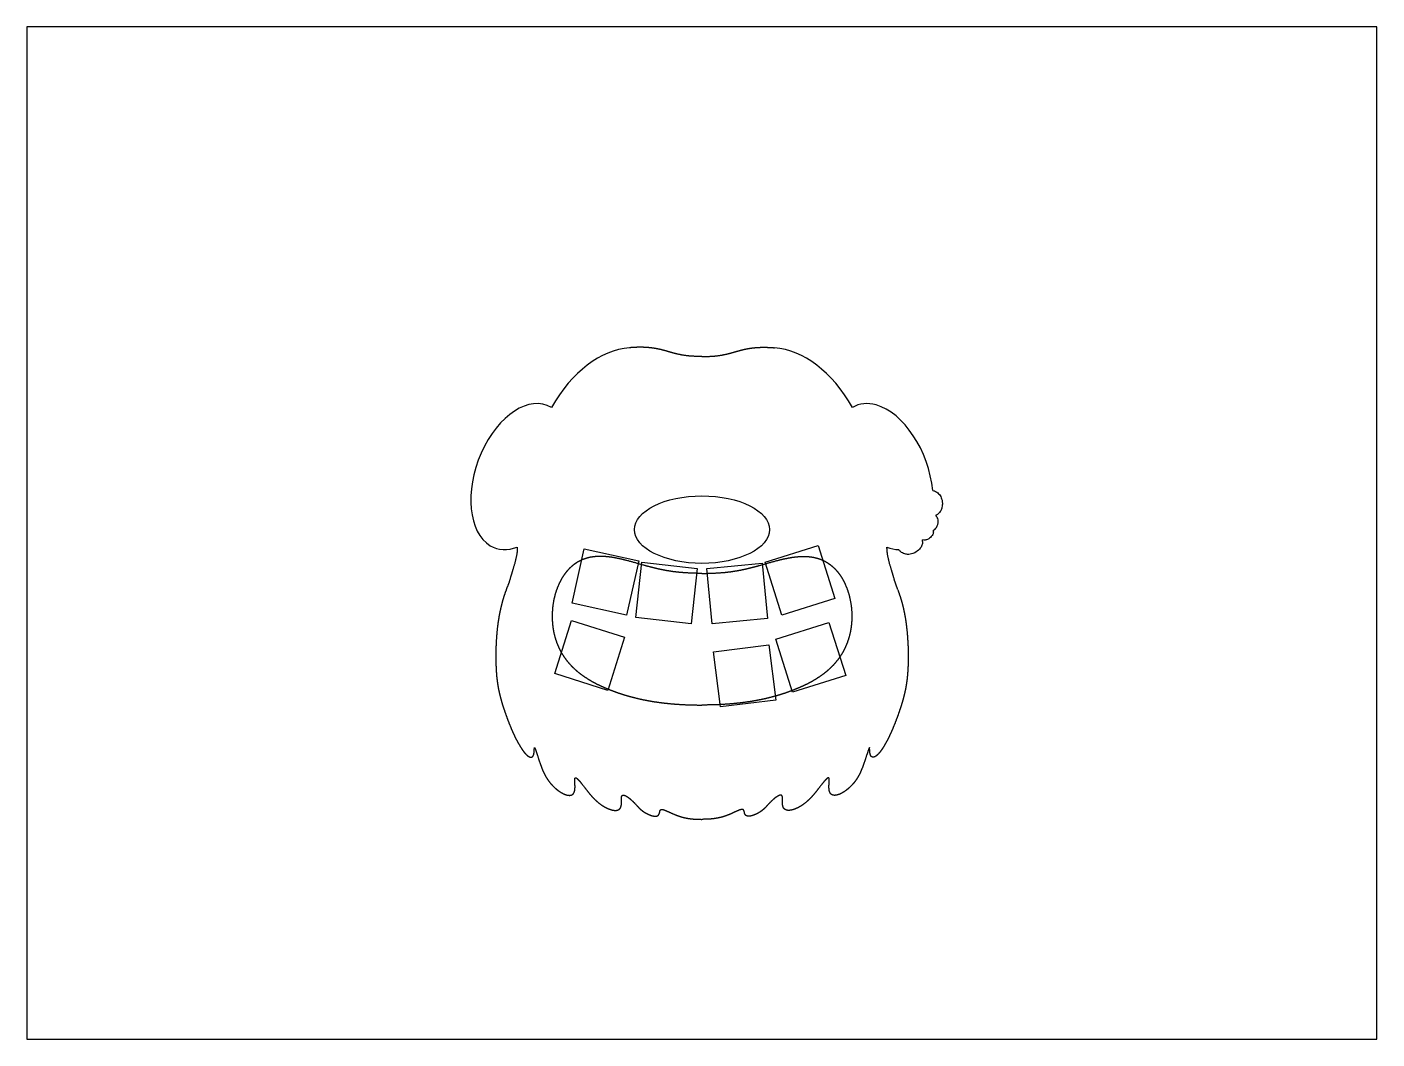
# Model space of a CAD drawing. Header units: millimetres. Extents: x -60 to 340, y -50 to 250.
import ezdxf

# ---------------------------------------------------------------- set-up
doc = ezdxf.new("R2010")
doc.units = ezdxf.units.MM
doc.header["$MEASUREMENT"] = 0
doc.layers.add('Ebene 1', color=7, linetype='Continuous', lineweight=0)

# ---------------------------------------------------------------- blocks, each defined once
blk = doc.blocks.new('Block_0')
at = {"layer": 'Ebene 1', "color": 18, "lineweight": 25, "true_color": 0x000000}
for p, q in [((-59.95, 250.01), (-59.95, -49.99)), ((340.05, 250.01), (-59.95, 250.01)), ((340.05, -49.99), (340.05, 250.01)), ((158.74, 91.35), (174.47, 96.31)), ((174.47, 96.31), (179.44, 80.57)), ((101.61, 79.24), (105.18, 95.35)), ((105.18, 95.35), (121.29, 91.78)), ((121.29, 91.78), (117.72, 75.67)), ((120.41, 74.92), (122.27, 91.32)), ((122.27, 91.32), (138.67, 89.45)), ((138.67, 89.45), (136.8, 73.06)), ((141.48, 89.47), (157.91, 91.06)), ((143.07, 73.05), (141.48, 89.47)), ((157.91, 91.06), (159.49, 74.63)), ((163.7, 75.61), (158.74, 91.35)), ((179.44, 80.57), (163.7, 75.61)), ((117.72, 75.67), (101.61, 79.24)), ((96.41, 58.33), (101.37, 74.06)), ((101.37, 74.06), (117.11, 69.1)), ((136.8, 73.06), (120.41, 74.92)), ((159.49, 74.63), (143.07, 73.05)), ((161.94, 68.56), (177.67, 73.52)), ((177.67, 73.52), (182.64, 57.79)), ((117.11, 69.1), (112.15, 53.37)), ((166.9, 52.83), (161.94, 68.56)), ((143.49, 64.82), (159.87, 66.83)), ((145.5, 48.44), (143.49, 64.82)), ((159.87, 66.83), (161.88, 50.45)), ((112.15, 53.37), (96.41, 58.33)), ((182.64, 57.79), (166.9, 52.83)), ((161.88, 50.45), (145.5, 48.44)), ((-59.95, -49.99), (340.05, -49.99))]:
    blk.add_line(p, q, dxfattribs=at)
for points in [[(140.05, 152.33), (139.9, 152.33), (139.75, 152.33), (139.6, 152.33), (139.45, 152.34), (139.3, 152.34), (139.15, 152.34), (139, 152.34), (138.85, 152.35), (138.7, 152.35), (138.55, 152.35), (138.4, 152.36), (138.26, 152.36), (138.11, 152.37), (137.97, 152.37), (137.82, 152.38), (137.68, 152.39), (137.53, 152.39), (137.39, 152.4), (137.25, 152.41), (137.11, 152.42), (136.96, 152.43), (136.82, 152.44), (136.68, 152.45), (136.54, 152.46), (136.4, 152.47), (136.26, 152.48), (136.12, 152.5), (135.98, 152.51), (135.85, 152.52), (135.71, 152.54), (135.57, 152.56), (135.43, 152.57), (135.3, 152.59), (135.16, 152.61), (135.02, 152.62), (134.89, 152.64), (134.75, 152.66), (134.62, 152.68), (134.48, 152.71), (134.35, 152.73), (134.21, 152.75), (134.08, 152.77), (133.95, 152.8), (133.81, 152.82), (133.68, 152.85), (133.54, 152.88), (133.41, 152.9), (133.28, 152.93), (133.14, 152.96), (133.01, 152.99), (132.87, 153.02), (132.74, 153.05), (132.61, 153.08), (132.47, 153.12), (132.34, 153.15), (132.2, 153.18), (132.07, 153.22), (131.93, 153.25), (131.8, 153.29), (131.66, 153.33), (131.52, 153.36), (131.39, 153.4), (131.25, 153.44), (131.11, 153.48), (130.97, 153.52), (130.83, 153.56), (130.69, 153.6), (130.55, 153.64), (130.41, 153.68), (130.27, 153.72), (130.2, 153.74), (130.13, 153.76), (130.05, 153.78), (129.98, 153.8), (129.91, 153.82), (129.84, 153.85), (129.76, 153.87), (129.69, 153.89), (129.61, 153.91), (129.54, 153.93), (129.47, 153.95), (129.39, 153.97), (129.32, 153.99), (129.24, 154.01), (129.17, 154.03), (129.09, 154.05), (129.01, 154.08), (128.94, 154.1), (128.86, 154.12), (128.78, 154.14), (128.71, 154.16), (128.63, 154.18), (128.55, 154.2), (128.47, 154.22), (128.39, 154.24), (128.31, 154.26), (128.23, 154.28), (128.15, 154.3), (128.07, 154.32), (127.99, 154.34), (127.91, 154.36), (127.82, 154.38), (127.74, 154.4), (127.66, 154.42), (127.57, 154.44), (127.49, 154.46), (127.41, 154.47), (127.32, 154.49), (127.23, 154.51), (127.15, 154.53), (127.06, 154.55), (126.97, 154.57), (126.89, 154.58), (126.8, 154.6), (126.71, 154.62), (126.62, 154.63), (126.53, 154.65), (126.44, 154.67), (126.35, 154.68), (126.26, 154.7), (126.16, 154.72), (126.07, 154.73), (125.98, 154.75), (125.88, 154.76), (125.79, 154.78), (125.69, 154.79), (125.6, 154.81), (125.5, 154.82), (125.4, 154.83), (125.31, 154.85), (125.21, 154.86), (125.11, 154.87), (125.01, 154.88), (124.91, 154.9), (124.81, 154.91), (124.7, 154.92), (124.6, 154.93), (124.5, 154.94), (124.39, 154.95), (124.29, 154.96), (124.18, 154.97), (124.08, 154.98), (123.97, 154.99), (123.86, 155), (123.75, 155), (123.64, 155.01), (123.53, 155.02), (123.42, 155.02), (123.31, 155.03), (123.2, 155.04), (123.08, 155.04), (122.97, 155.05), (122.86, 155.05), (122.74, 155.06), (122.62, 155.06), (122.51, 155.06), (122.39, 155.07), (122.27, 155.07), (122.15, 155.07), (122.03, 155.07), (121.91, 155.07), (121.79, 155.07), (121.72, 155.07), (121.66, 155.07), (121.6, 155.07), (121.54, 155.07), (121.48, 155.07), (121.41, 155.07), (121.35, 155.07), (121.29, 155.07), (121.22, 155.07), (121.16, 155.07), (121.1, 155.06), (121.03, 155.06), (120.97, 155.06), (120.91, 155.06), (120.84, 155.06), (120.78, 155.06), (120.71, 155.06), (120.65, 155.05), (120.58, 155.05), (120.52, 155.05), (120.45, 155.05), (120.38, 155.04), (120.32, 155.04), (120.25, 155.04), (120.19, 155.03), (120.12, 155.03), (120.05, 155.03), (119.98, 155.02), (119.92, 155.02), (119.85, 155.02), (119.78, 155.01), (119.71, 155.01), (119.64, 155.01), (119.58, 155), (119.51, 155), (119.44, 154.99), (119.37, 154.99), (119.3, 154.98), (119.23, 154.98), (119.16, 154.97), (119.09, 154.97), (119.02, 154.96), (118.95, 154.96), (118.88, 154.95), (118.81, 154.95), (118.74, 154.94), (118.66, 154.94), (118.59, 154.93)], [(140.05, 152.33), (140.21, 152.33), (140.36, 152.33), (140.51, 152.33), (140.66, 152.34), (140.81, 152.34), (140.96, 152.34), (141.11, 152.34), (141.26, 152.35), (141.41, 152.35), (141.55, 152.35), (141.7, 152.36), (141.85, 152.36), (141.99, 152.37), (142.14, 152.37), (142.28, 152.38), (142.43, 152.39), (142.57, 152.39), (142.71, 152.4), (142.86, 152.41), (143, 152.42), (143.14, 152.43), (143.28, 152.44), (143.42, 152.45), (143.56, 152.46), (143.7, 152.47), (143.84, 152.48), (143.98, 152.5), (144.12, 152.51), (144.26, 152.52), (144.4, 152.54), (144.53, 152.56), (144.67, 152.57), (144.81, 152.59), (144.95, 152.61), (145.08, 152.62), (145.22, 152.64), (145.35, 152.66), (145.49, 152.68), (145.62, 152.71), (145.76, 152.73), (145.89, 152.75), (146.03, 152.77), (146.16, 152.8), (146.29, 152.82), (146.43, 152.85), (146.56, 152.88), (146.7, 152.9), (146.83, 152.93), (146.96, 152.96), (147.1, 152.99), (147.23, 153.02), (147.37, 153.05), (147.5, 153.08), (147.63, 153.12), (147.77, 153.15), (147.9, 153.18), (148.04, 153.22), (148.17, 153.25), (148.31, 153.29), (148.44, 153.33), (148.58, 153.36), (148.72, 153.4), (148.86, 153.44), (148.99, 153.48), (149.13, 153.52), (149.27, 153.56), (149.41, 153.6), (149.55, 153.64), (149.69, 153.68), (149.84, 153.72), (149.91, 153.74), (149.98, 153.76), (150.05, 153.78), (150.12, 153.8), (150.2, 153.82), (150.27, 153.85), (150.34, 153.87), (150.42, 153.89), (150.49, 153.91), (150.56, 153.93), (150.64, 153.95), (150.71, 153.97), (150.79, 153.99), (150.86, 154.01), (150.94, 154.03), (151.02, 154.05), (151.09, 154.08), (151.17, 154.1), (151.25, 154.12), (151.32, 154.14), (151.4, 154.16), (151.48, 154.18), (151.56, 154.2), (151.64, 154.22), (151.71, 154.24), (151.79, 154.26), (151.87, 154.28), (151.96, 154.3), (152.04, 154.32), (152.12, 154.34), (152.2, 154.36), (152.28, 154.38), (152.36, 154.4), (152.45, 154.42), (152.53, 154.44), (152.62, 154.46), (152.7, 154.47), (152.79, 154.49), (152.87, 154.51), (152.96, 154.53), (153.04, 154.55), (153.13, 154.57), (153.22, 154.58), (153.31, 154.6), (153.4, 154.62), (153.49, 154.63), (153.58, 154.65), (153.67, 154.67), (153.76, 154.68), (153.85, 154.7), (153.94, 154.72), (154.03, 154.73), (154.13, 154.75), (154.22, 154.76), (154.32, 154.78), (154.41, 154.79), (154.51, 154.81), (154.61, 154.82), (154.7, 154.83), (154.8, 154.85), (154.9, 154.86), (155, 154.87), (155.1, 154.88), (155.2, 154.9), (155.3, 154.91), (155.4, 154.92), (155.51, 154.93), (155.61, 154.94), (155.71, 154.95), (155.82, 154.96), (155.92, 154.97), (156.03, 154.98), (156.14, 154.99), (156.24, 155), (156.35, 155), (156.46, 155.01), (156.57, 155.02), (156.68, 155.02), (156.8, 155.03), (156.91, 155.04), (157.02, 155.04), (157.14, 155.05), (157.25, 155.05), (157.37, 155.06), (157.48, 155.06), (157.6, 155.06), (157.72, 155.07), (157.84, 155.07), (157.96, 155.07), (158.08, 155.07), (158.2, 155.07), (158.32, 155.07), (158.38, 155.07), (158.44, 155.07), (158.51, 155.07), (158.57, 155.07), (158.63, 155.07), (158.69, 155.07), (158.75, 155.07), (158.82, 155.07), (158.88, 155.07), (158.94, 155.07), (159.01, 155.06), (159.07, 155.06), (159.14, 155.06), (159.2, 155.06), (159.26, 155.06), (159.33, 155.06), (159.39, 155.06), (159.46, 155.05), (159.52, 155.05), (159.59, 155.05), (159.65, 155.05), (159.72, 155.04), (159.79, 155.04), (159.85, 155.04), (159.92, 155.03), (159.99, 155.03), (160.05, 155.03), (160.12, 155.02), (160.19, 155.02), (160.26, 155.02), (160.32, 155.01), (160.39, 155.01), (160.46, 155.01), (160.53, 155), (160.6, 155), (160.67, 154.99), (160.74, 154.99), (160.81, 154.98), (160.88, 154.98), (160.95, 154.97), (161.02, 154.97), (161.09, 154.96), (161.16, 154.96), (161.23, 154.95), (161.3, 154.95), (161.37, 154.94), (161.44, 154.94), (161.51, 154.93)], [(85.32, 95.41), (85.32, 95.32), (85.31, 95.22), (85.31, 95.13), (85.31, 95.03), (85.3, 94.93), (85.3, 94.83), (85.29, 94.73), (85.28, 94.63), (85.27, 94.53), (85.26, 94.43), (85.25, 94.33), (85.24, 94.23), (85.23, 94.12), (85.21, 94.02), (85.2, 93.91), (85.18, 93.81), (85.17, 93.7), (85.15, 93.6), (85.13, 93.49), (85.11, 93.39), (85.09, 93.28), (85.07, 93.17), (85.03, 92.96), (84.99, 92.74), (84.94, 92.52), (84.89, 92.31), (84.84, 92.09), (84.78, 91.87), (84.73, 91.65), (84.67, 91.44), (84.61, 91.22), (84.55, 91.01), (84.49, 90.79), (84.43, 90.58), (84.37, 90.37), (84.31, 90.16), (84.25, 89.95), (84.19, 89.75), (84.12, 89.55), (84.06, 89.35), (84.01, 89.15), (83.98, 89.06), (83.95, 88.96), (83.92, 88.86), (83.89, 88.77), (83.86, 88.68), (83.83, 88.59), (83.81, 88.49), (83.78, 88.4), (83.75, 88.31), (83.72, 88.23), (83.7, 88.14), (83.67, 88.05), (83.65, 87.97), (83.62, 87.88), (83.6, 87.8), (83.57, 87.71), (83.55, 87.63), (83.52, 87.55), (83.5, 87.47), (83.48, 87.39), (83.45, 87.31), (83.43, 87.24), (83.41, 87.16), (83.39, 87.08), (83.36, 87.01), (83.34, 86.94), (83.32, 86.86), (83.3, 86.79), (83.26, 86.65), (83.22, 86.51), (83.18, 86.37), (83.14, 86.24), (83.1, 86.11), (83.06, 85.98), (83.02, 85.85), (82.99, 85.73), (82.95, 85.6), (82.91, 85.48), (82.87, 85.36), (82.83, 85.24), (82.79, 85.12), (82.75, 85), (82.71, 84.88), (82.66, 84.77), (82.62, 84.65), (82.57, 84.53), (82.53, 84.41), (82.48, 84.3)], [(140.05, 88.02), (139.9, 88.03), (139.74, 88.03), (139.58, 88.03), (139.43, 88.03), (139.27, 88.04), (139.11, 88.04), (138.95, 88.04), (138.79, 88.05), (138.63, 88.05), (138.47, 88.06), (138.31, 88.06), (138.15, 88.06), (137.99, 88.07), (137.83, 88.07), (137.67, 88.08), (137.51, 88.08), (137.35, 88.09), (137.18, 88.1), (137.02, 88.1), (136.86, 88.11), (136.69, 88.12), (136.53, 88.12), (136.36, 88.13), (136.2, 88.14), (136.03, 88.15), (135.87, 88.16), (135.7, 88.17), (135.53, 88.18), (135.37, 88.19), (135.2, 88.2), (135.03, 88.21), (134.86, 88.22), (134.69, 88.23), (134.52, 88.24), (134.35, 88.26), (134.27, 88.26), (134.18, 88.27), (134.1, 88.28), (134.01, 88.28), (133.92, 88.29), (133.84, 88.3), (133.75, 88.31), (133.67, 88.31), (133.58, 88.32), (133.49, 88.33), (133.41, 88.34), (133.32, 88.35), (133.23, 88.35), (133.15, 88.36), (133.06, 88.37), (132.97, 88.38), (132.88, 88.39), (132.8, 88.4), (132.71, 88.41), (132.62, 88.42), (132.53, 88.43), (132.44, 88.44), (132.36, 88.45), (132.27, 88.46), (132.18, 88.47), (132.09, 88.48), (132, 88.49), (131.91, 88.5), (131.82, 88.51), (131.73, 88.52), (131.64, 88.54), (131.55, 88.55), (131.46, 88.56), (131.37, 88.57), (131.28, 88.58), (131.19, 88.6), (131.1, 88.61), (131.01, 88.62), (130.92, 88.64), (130.83, 88.65), (130.74, 88.66), (130.65, 88.68), (130.56, 88.69), (130.47, 88.71), (130.37, 88.72), (130.28, 88.73), (130.19, 88.75), (130.1, 88.76), (130, 88.78), (129.91, 88.8), (129.82, 88.81), (129.73, 88.83), (129.63, 88.84), (129.54, 88.86), (129.45, 88.88), (129.35, 88.89), (129.26, 88.91), (129.16, 88.93), (129.07, 88.95), (128.98, 88.96), (128.88, 88.98), (128.79, 89), (128.69, 89.02), (128.6, 89.04), (128.5, 89.05), (128.41, 89.07), (128.31, 89.09), (128.21, 89.11), (128.12, 89.13), (128.02, 89.15), (127.93, 89.17), (127.83, 89.19), (127.73, 89.21), (127.64, 89.23), (127.54, 89.26), (127.44, 89.28), (127.34, 89.3), (127.25, 89.32), (127.15, 89.34), (127.05, 89.36), (126.95, 89.39), (126.86, 89.41), (126.76, 89.43), (126.66, 89.45), (126.56, 89.48), (126.46, 89.5), (126.36, 89.52), (126.26, 89.55), (126.16, 89.57), (126.06, 89.6), (125.96, 89.62), (125.86, 89.64), (125.76, 89.67), (125.66, 89.69), (125.56, 89.72), (125.46, 89.74), (125.36, 89.77), (125.26, 89.8), (125.16, 89.82), (125.06, 89.85), (124.96, 89.87), (124.85, 89.9), (124.75, 89.93), (124.65, 89.95), (124.55, 89.98), (124.45, 90.01), (124.34, 90.04), (124.24, 90.06), (124.14, 90.09), (124.03, 90.12), (123.93, 90.15), (123.83, 90.17), (123.72, 90.2), (123.62, 90.23), (123.52, 90.26), (123.41, 90.29), (123.31, 90.32), (123.21, 90.35), (123.1, 90.37), (123, 90.4), (122.79, 90.46), (122.58, 90.52), (122.37, 90.58), (122.15, 90.64), (121.94, 90.7), (121.73, 90.76), (121.52, 90.82), (121.3, 90.88), (121.09, 90.94), (120.88, 91), (120.66, 91.06), (120.45, 91.12), (120.23, 91.18), (120.01, 91.24), (119.8, 91.31), (119.58, 91.37), (119.36, 91.43), (119.15, 91.49), (118.93, 91.55), (118.71, 91.6), (118.49, 91.66), (118.27, 91.72), (118.05, 91.78), (117.83, 91.84), (117.61, 91.89), (117.39, 91.95), (117.28, 91.98), (117.17, 92), (117.06, 92.03), (116.95, 92.06), (116.84, 92.09), (116.73, 92.11), (116.62, 92.14), (116.51, 92.17), (116.4, 92.19), (116.29, 92.22), (116.18, 92.24), (116.07, 92.27), (115.96, 92.29), (115.85, 92.32), (115.74, 92.34), (115.63, 92.37), (115.52, 92.39), (115.41, 92.41), (115.3, 92.44), (115.19, 92.46), (115.08, 92.48), (114.97, 92.5), (114.86, 92.53), (114.75, 92.55), (114.64, 92.57), (114.53, 92.59), (114.42, 92.61), (114.31, 92.63), (114.2, 92.65), (114.09, 92.67), (113.98, 92.69), (113.87, 92.71), (113.76, 92.73), (113.65, 92.75), (113.54, 92.76), (113.43, 92.78), (113.32, 92.8), (113.21, 92.81), (113.1, 92.83), (112.99, 92.84), (112.88, 92.86), (112.77, 92.87), (112.66, 92.89), (112.55, 92.9), (112.44, 92.91), (112.33, 92.93), (112.22, 92.94), (112.12, 92.95), (112.01, 92.96), (111.9, 92.97), (111.79, 92.98), (111.68, 92.99), (111.57, 93), (111.46, 93.01), (111.36, 93.02), (111.25, 93.03), (111.14, 93.03), (111.03, 93.04), (110.92, 93.04), (110.82, 93.05), (110.71, 93.05), (110.6, 93.06), (110.5, 93.06), (110.39, 93.06), (110.28, 93.07), (110.17, 93.07), (110.07, 93.07), (109.96, 93.07), (109.86, 93.07), (109.75, 93.07), (109.64, 93.07), (109.54, 93.07), (109.43, 93.06), (109.33, 93.06), (109.22, 93.06), (109.12, 93.05), (109.01, 93.05), (108.91, 93.04), (108.8, 93.03), (108.7, 93.03), (108.59, 93.02), (108.49, 93.01), (108.39, 93), (108.28, 92.99), (108.18, 92.98), (108.08, 92.97), (107.97, 92.96), (107.87, 92.94), (107.82, 92.94), (107.77, 92.93), (107.72, 92.92), (107.67, 92.92), (107.62, 92.91), (107.57, 92.9), (107.51, 92.89), (107.46, 92.89), (107.41, 92.88), (107.36, 92.87), (107.31, 92.86), (107.26, 92.85), (107.21, 92.84), (107.16, 92.83), (107.11, 92.82), (107.06, 92.81), (107.01, 92.81), (106.96, 92.8), (106.91, 92.79), (106.86, 92.78), (106.81, 92.76), (106.76, 92.75), (106.71, 92.74), (106.66, 92.73), (106.61, 92.72), (106.56, 92.71), (106.51, 92.7), (106.46, 92.69), (106.41, 92.68), (106.36, 92.66), (106.31, 92.65), (106.26, 92.64), (106.21, 92.63), (106.17, 92.61), (106.12, 92.6), (106.07, 92.59), (106.02, 92.57), (105.97, 92.56), (105.92, 92.55), (105.87, 92.53), (105.82, 92.52), (105.78, 92.5), (105.73, 92.49), (105.68, 92.47), (105.63, 92.46), (105.58, 92.44), (105.53, 92.43), (105.49, 92.41), (105.44, 92.4), (105.39, 92.38), (105.34, 92.36), (105.29, 92.35), (105.25, 92.33), (105.2, 92.31), (105.15, 92.3), (105.1, 92.28), (105.06, 92.26), (105.01, 92.25), (104.96, 92.23), (104.91, 92.21), (104.87, 92.19), (104.82, 92.17), (104.77, 92.15), (104.73, 92.14), (104.68, 92.12), (104.63, 92.1), (104.59, 92.08), (104.54, 92.06), (104.49, 92.04), (104.45, 92.02), (104.4, 92), (104.36, 91.98), (104.31, 91.96), (104.26, 91.94), (104.22, 91.91), (104.17, 91.89), (104.13, 91.87), (104.08, 91.85), (104.03, 91.83), (103.99, 91.81), (103.94, 91.78), (103.9, 91.76), (103.85, 91.74), (103.81, 91.72), (103.76, 91.69), (103.72, 91.67), (103.67, 91.65), (103.63, 91.62), (103.58, 91.6), (103.54, 91.57), (103.5, 91.55), (103.45, 91.53), (103.41, 91.5), (103.36, 91.48), (103.32, 91.45), (103.27, 91.43), (103.23, 91.4), (103.19, 91.37), (103.14, 91.35), (103.1, 91.32), (103.06, 91.3), (103.01, 91.27), (102.97, 91.24), (102.93, 91.22), (102.88, 91.19), (102.84, 91.16), (102.8, 91.13), (102.75, 91.11), (102.71, 91.08), (102.67, 91.05), (102.63, 91.02), (102.58, 90.99), (102.54, 90.96), (102.5, 90.93), (102.46, 90.91), (102.41, 90.88), (102.37, 90.85), (102.33, 90.82), (102.29, 90.79), (102.25, 90.76), (102.21, 90.73), (102.16, 90.7), (102.12, 90.66), (102.08, 90.63), (102.04, 90.6), (102, 90.57), (101.96, 90.54), (101.92, 90.51), (101.88, 90.48), (101.84, 90.44), (101.8, 90.41), (101.76, 90.38), (101.72, 90.35), (101.68, 90.31), (101.64, 90.28), (101.6, 90.25), (101.56, 90.21), (101.52, 90.18), (101.48, 90.14), (101.44, 90.11), (101.4, 90.08), (101.36, 90.04), (101.32, 90.01), (101.28, 89.97), (101.24, 89.94), (101.2, 89.9), (101.16, 89.86), (101.12, 89.83), (101.09, 89.79), (101.05, 89.76), (101.01, 89.72), (100.97, 89.68), (100.93, 89.65), (100.9, 89.61), (100.86, 89.57), (100.82, 89.54), (100.78, 89.5), (100.74, 89.46), (100.71, 89.42), (100.67, 89.39), (100.63, 89.35), (100.6, 89.31), (100.56, 89.27), (100.52, 89.23), (100.49, 89.19), (100.45, 89.15), (100.41, 89.11), (100.38, 89.07), (100.34, 89.03), (100.3, 88.99), (100.27, 88.95), (100.23, 88.91), (100.2, 88.87), (100.16, 88.83), (100.13, 88.79), (100.09, 88.75), (100.06, 88.71), (100.02, 88.67), (99.99, 88.63), (99.95, 88.59), (99.92, 88.54), (99.88, 88.5), (99.85, 88.46), (99.81, 88.42), (99.78, 88.37), (99.74, 88.33), (99.71, 88.29), (99.68, 88.25), (99.64, 88.2), (99.61, 88.16), (99.58, 88.12), (99.54, 88.07), (99.51, 88.03), (99.48, 87.98), (99.44, 87.94), (99.41, 87.89), (99.38, 87.85), (99.34, 87.8), (99.31, 87.76), (99.28, 87.71), (99.25, 87.67), (99.22, 87.62), (99.18, 87.58), (99.15, 87.53), (99.12, 87.49), (99.09, 87.44), (99.06, 87.39), (99.03, 87.35), (98.99, 87.3), (98.96, 87.25), (98.93, 87.21), (98.9, 87.16), (98.87, 87.11), (98.84, 87.07), (98.81, 87.02), (98.78, 86.97), (98.75, 86.92), (98.72, 86.87), (98.69, 86.83), (98.66, 86.78), (98.63, 86.73), (98.6, 86.68), (98.57, 86.63), (98.54, 86.58), (98.51, 86.53), (98.48, 86.48), (98.46, 86.43), (98.43, 86.39), (98.4, 86.34), (98.37, 86.29), (98.34, 86.24), (98.31, 86.19), (98.29, 86.14), (98.26, 86.08), (98.23, 86.03), (98.2, 85.98), (98.18, 85.93), (98.15, 85.88), (98.12, 85.83), (98.09, 85.78), (98.07, 85.73), (98.04, 85.68), (98.01, 85.62), (97.99, 85.57), (97.96, 85.52), (97.93, 85.47), (97.91, 85.42), (97.88, 85.36), (97.86, 85.31), (97.83, 85.26), (97.81, 85.21), (97.78, 85.15), (97.76, 85.1), (97.73, 85.05), (97.71, 84.99), (97.68, 84.94), (97.66, 84.89), (97.63, 84.83), (97.61, 84.78), (97.58, 84.73), (97.53, 84.62), (97.49, 84.51), (97.44, 84.4), (97.39, 84.29), (97.35, 84.18), (97.3, 84.07), (97.26, 83.96), (97.22, 83.85), (97.17, 83.74), (97.13, 83.62), (97.09, 83.51), (97.05, 83.4), (97, 83.28), (96.96, 83.17), (96.92, 83.06), (96.89, 82.94), (96.85, 82.83), (96.81, 82.71), (96.77, 82.6), (96.73, 82.48), (96.7, 82.36), (96.66, 82.25), (96.63, 82.13), (96.59, 82.01), (96.56, 81.89), (96.53, 81.78), (96.49, 81.66), (96.46, 81.54), (96.43, 81.42), (96.4, 81.3), (96.37, 81.18), (96.34, 81.06), (96.31, 80.94), (96.28, 80.82), (96.25, 80.7), (96.23, 80.58), (96.2, 80.46), (96.18, 80.34), (96.15, 80.21), (96.13, 80.09), (96.1, 79.97), (96.08, 79.85), (96.06, 79.73), (96.03, 79.6), (96.01, 79.48), (95.99, 79.36), (95.97, 79.24), (95.95, 79.11), (95.93, 78.99), (95.91, 78.87), (95.9, 78.74), (95.88, 78.62), (95.86, 78.49), (95.85, 78.37), (95.83, 78.25), (95.82, 78.12), (95.8, 78), (95.79, 77.87), (95.78, 77.75), (95.77, 77.62), (95.75, 77.5), (95.74, 77.38), (95.73, 77.25), (95.72, 77.13), (95.71, 77), (95.71, 76.88), (95.7, 76.75), (95.69, 76.63), (95.69, 76.5), (95.68, 76.38), (95.68, 76.25), (95.67, 76.13), (95.67, 76), (95.66, 75.88), (95.66, 75.75), (95.66, 75.63), (95.66, 75.51), (95.66, 75.38), (95.66, 75.26), (95.66, 75.13), (95.66, 75.01), (95.66, 74.88), (95.66, 74.76), (95.67, 74.64), (95.67, 74.51), (95.68, 74.39), (95.68, 74.26), (95.69, 74.14), (95.69, 74.02), (95.7, 73.89), (95.71, 73.77), (95.72, 73.65), (95.72, 73.53), (95.73, 73.4), (95.74, 73.28), (95.75, 73.16), (95.77, 73.04), (95.78, 72.91), (95.79, 72.79), (95.8, 72.67), (95.82, 72.55), (95.83, 72.43), (95.85, 72.31), (95.86, 72.19), (95.88, 72.07), (95.9, 71.94), (95.91, 71.82), (95.93, 71.7), (95.95, 71.59), (95.97, 71.47), (95.99, 71.35), (96.01, 71.23), (96.03, 71.11), (96.05, 70.99), (96.08, 70.87), (96.1, 70.76), (96.12, 70.64), (96.15, 70.52), (96.17, 70.4), (96.2, 70.29), (96.22, 70.17), (96.25, 70.05), (96.28, 69.94), (96.31, 69.82), (96.34, 69.71), (96.36, 69.59), (96.39, 69.48), (96.42, 69.37), (96.46, 69.25), (96.49, 69.14), (96.52, 69.02), (96.55, 68.91), (96.58, 68.8), (96.62, 68.69), (96.65, 68.58), (96.69, 68.46), (96.72, 68.35), (96.76, 68.24), (96.8, 68.13), (96.83, 68.02), (96.87, 67.91), (96.91, 67.8), (96.95, 67.7), (96.99, 67.59), (97.03, 67.48), (97.07, 67.37), (97.11, 67.26), (97.15, 67.16), (97.19, 67.05), (97.24, 66.94), (97.28, 66.84), (97.32, 66.73), (97.37, 66.63), (97.41, 66.52), (97.46, 66.42), (97.5, 66.32), (97.55, 66.21), (97.6, 66.11), (97.65, 66.01), (97.69, 65.9), (97.74, 65.8), (97.79, 65.7), (97.84, 65.6), (97.89, 65.5), (97.94, 65.4), (97.99, 65.3), (98.04, 65.2), (98.1, 65.1), (98.15, 65), (98.2, 64.91), (98.26, 64.81), (98.31, 64.71), (98.37, 64.62), (98.42, 64.52), (98.48, 64.42), (98.53, 64.33), (98.59, 64.23), (98.65, 64.14), (98.7, 64.04), (98.76, 63.95), (98.82, 63.86), (98.88, 63.76), (98.94, 63.67), (99, 63.58), (99.06, 63.49), (99.12, 63.4), (99.18, 63.31), (99.24, 63.22), (99.3, 63.13), (99.37, 63.04), (99.43, 62.95), (99.49, 62.86), (99.56, 62.77), (99.62, 62.68), (99.69, 62.6), (99.75, 62.51), (99.82, 62.42), (99.88, 62.34), (99.95, 62.25), (100.02, 62.17), (100.08, 62.08), (100.15, 62), (100.22, 61.91), (100.29, 61.83), (100.36, 61.75), (100.42, 61.66), (100.49, 61.58), (100.56, 61.5), (100.63, 61.42), (100.71, 61.34), (100.78, 61.26), (100.85, 61.18), (100.92, 61.1), (100.99, 61.02), (101.06, 60.94), (101.14, 60.86), (101.21, 60.78), (101.28, 60.71), (101.36, 60.63), (101.43, 60.55), (101.51, 60.48), (101.58, 60.4), (101.66, 60.32), (101.73, 60.25), (101.81, 60.17), (101.89, 60.1), (101.96, 60.03), (102.04, 59.95), (102.12, 59.88), (102.19, 59.81), (102.27, 59.73), (102.35, 59.66), (102.43, 59.59), (102.51, 59.52), (102.59, 59.45), (102.67, 59.38), (102.75, 59.31), (102.83, 59.24), (102.91, 59.17), (102.99, 59.1), (103.07, 59.03), (103.15, 58.96), (103.23, 58.9), (103.31, 58.83), (103.4, 58.76), (103.48, 58.69), (103.56, 58.63), (103.64, 58.56), (103.73, 58.5), (103.81, 58.43), (103.89, 58.37), (103.98, 58.3), (104.06, 58.24), (104.15, 58.17), (104.23, 58.11), (104.32, 58.05), (104.4, 57.99), (104.49, 57.92), (104.57, 57.86), (104.66, 57.8), (104.75, 57.74), (104.83, 57.68), (104.92, 57.62), (105.01, 57.56), (105.09, 57.5), (105.18, 57.44), (105.27, 57.38), (105.35, 57.32), (105.44, 57.26), (105.53, 57.2), (105.62, 57.14), (105.71, 57.08), (105.8, 57.03), (105.89, 56.97), (105.98, 56.91), (106.06, 56.86), (106.15, 56.8), (106.24, 56.74), (106.33, 56.69), (106.42, 56.63), (106.51, 56.58), (106.6, 56.52), (106.7, 56.47), (106.79, 56.41), (106.88, 56.36), (106.97, 56.31), (107.06, 56.25), (107.15, 56.2), (107.24, 56.15), (107.34, 56.1), (107.43, 56.04), (107.52, 55.99), (107.61, 55.94), (107.71, 55.89), (107.8, 55.84), (107.89, 55.79), (107.98, 55.74), (108.08, 55.69), (108.17, 55.64), (108.26, 55.59), (108.36, 55.54), (108.45, 55.49), (108.55, 55.44), (108.64, 55.39), (108.73, 55.34), (108.83, 55.29), (108.92, 55.25), (109.02, 55.2), (109.11, 55.15), (109.21, 55.1), (109.3, 55.06), (109.4, 55.01), (109.49, 54.96), (109.59, 54.92), (109.68, 54.87), (109.78, 54.82), (109.88, 54.78), (109.97, 54.73), (110.07, 54.69), (110.17, 54.64), (110.26, 54.6), (110.36, 54.55), (110.46, 54.51), (110.55, 54.47), (110.65, 54.42), (110.75, 54.38), (110.84, 54.33), (110.94, 54.29), (111.04, 54.25), (111.14, 54.21), (111.23, 54.16), (111.33, 54.12), (111.43, 54.08), (111.53, 54.04), (111.63, 53.99), (111.72, 53.95), (111.82, 53.91), (111.92, 53.87), (112.02, 53.83), (112.12, 53.79), (112.22, 53.75), (112.32, 53.71), (112.42, 53.67), (112.52, 53.63), (112.62, 53.59), (112.71, 53.55), (112.81, 53.51), (112.91, 53.47), (113.01, 53.43), (113.11, 53.39), (113.21, 53.35), (113.31, 53.31), (113.42, 53.28), (113.52, 53.24), (113.62, 53.2), (113.72, 53.16), (113.82, 53.12), (113.92, 53.09), (114.02, 53.05), (114.12, 53.01), (114.22, 52.98), (114.33, 52.94), (114.43, 52.9), (114.53, 52.87), (114.63, 52.83), (114.73, 52.79), (114.84, 52.76), (114.94, 52.72), (115.04, 52.69), (115.14, 52.65), (115.25, 52.62), (115.35, 52.58), (115.45, 52.55), (115.56, 52.51), (115.66, 52.48), (115.76, 52.44), (115.87, 52.41), (115.97, 52.37), (116.08, 52.34), (116.18, 52.31), (116.28, 52.27), (116.39, 52.24), (116.49, 52.21), (116.6, 52.17), (116.7, 52.14), (116.81, 52.11), (116.91, 52.07), (117.02, 52.04), (117.13, 52.01), (117.23, 51.98), (117.34, 51.95), (117.44, 51.91), (117.55, 51.88), (117.66, 51.85), (117.76, 51.82), (117.87, 51.79), (117.98, 51.76), (118.09, 51.73), (118.19, 51.7), (118.3, 51.67), (118.41, 51.64), (118.52, 51.61), (118.62, 51.58), (118.73, 51.55), (118.84, 51.52), (118.95, 51.49), (119.06, 51.46), (119.17, 51.43), (119.28, 51.4), (119.39, 51.37), (119.5, 51.34), (119.61, 51.31), (119.72, 51.28), (119.83, 51.26), (119.94, 51.23), (120.05, 51.2), (120.16, 51.17), (120.27, 51.14), (120.38, 51.12), (120.5, 51.09), (120.61, 51.06), (120.72, 51.04), (120.83, 51.01), (120.95, 50.98), (121.06, 50.96), (121.17, 50.93), (121.29, 50.9), (121.4, 50.88), (121.51, 50.85), (121.63, 50.83), (121.74, 50.8), (121.86, 50.78), (121.97, 50.75), (122.09, 50.73), (122.2, 50.7), (122.32, 50.68), (122.43, 50.65), (122.55, 50.63), (122.67, 50.6), (122.78, 50.58), (122.9, 50.55), (123.02, 50.53), (123.14, 50.51), (123.25, 50.48), (123.37, 50.46), (123.49, 50.44), (123.61, 50.42), (123.73, 50.39), (123.85, 50.37), (123.97, 50.35), (124.09, 50.33), (124.21, 50.3), (124.33, 50.28), (124.45, 50.26), (124.57, 50.24), (124.69, 50.22), (124.81, 50.2), (124.94, 50.18), (125.06, 50.15), (125.18, 50.13), (125.3, 50.11), (125.43, 50.09), (125.55, 50.07), (125.68, 50.05), (125.8, 50.03), (125.92, 50.01), (126.05, 49.99), (126.17, 49.97), (126.3, 49.96), (126.43, 49.94), (126.55, 49.92), (126.68, 49.9), (126.81, 49.88), (126.93, 49.86), (127.06, 49.84), (127.19, 49.83), (127.32, 49.81), (127.45, 49.79), (127.58, 49.77), (127.71, 49.76), (127.84, 49.74), (127.97, 49.72), (128.1, 49.71), (128.23, 49.69), (128.36, 49.67), (128.49, 49.66), (128.62, 49.64), (128.75, 49.63), (128.89, 49.61), (129.02, 49.6), (129.15, 49.58), (129.29, 49.57), (129.42, 49.55), (129.56, 49.54), (129.69, 49.52), (129.83, 49.51), (129.96, 49.5), (130.1, 49.48), (130.24, 49.47), (130.37, 49.45), (130.51, 49.44), (130.65, 49.43), (130.79, 49.42), (130.93, 49.4), (131.07, 49.39), (131.21, 49.38), (131.35, 49.37), (131.49, 49.35), (131.63, 49.34), (131.77, 49.33), (131.91, 49.32), (132.05, 49.31), (132.19, 49.3), (132.34, 49.29), (132.48, 49.28), (132.62, 49.27), (132.77, 49.26), (132.91, 49.25), (133.06, 49.24), (133.2, 49.23), (133.35, 49.22), (133.5, 49.21), (133.64, 49.2), (133.79, 49.19), (133.94, 49.18), (134.09, 49.17), (134.23, 49.17), (134.38, 49.16), (134.53, 49.15), (134.68, 49.14), (134.83, 49.14), (134.98, 49.13), (135.14, 49.12), (135.29, 49.12), (135.44, 49.11), (135.59, 49.1), (135.75, 49.1), (135.9, 49.09), (136.05, 49.09), (136.21, 49.08), (136.36, 49.08), (136.52, 49.07), (136.67, 49.07), (136.83, 49.06), (136.99, 49.06), (137.14, 49.05), (137.3, 49.05), (137.46, 49.04), (137.62, 49.04), (137.78, 49.04), (137.94, 49.03), (138.1, 49.03), (138.26, 49.03), (138.42, 49.03), (138.58, 49.02), (138.74, 49.02), (138.9, 49.02), (139.07, 49.02), (139.23, 49.02), (139.39, 49.02), (139.56, 49.01), (139.72, 49.01), (139.89, 49.01), (140.05, 49.01)], [(140.05, 88.02), (140.21, 88.03), (140.37, 88.03), (140.52, 88.03), (140.68, 88.03), (140.84, 88.04), (141, 88.04), (141.15, 88.04), (141.31, 88.05), (141.47, 88.05), (141.63, 88.06), (141.79, 88.06), (141.95, 88.06), (142.11, 88.07), (142.27, 88.07), (142.44, 88.08), (142.6, 88.08), (142.76, 88.09), (142.92, 88.1), (143.09, 88.1), (143.25, 88.11), (143.41, 88.12), (143.58, 88.12), (143.74, 88.13), (143.91, 88.14), (144.07, 88.15), (144.24, 88.16), (144.4, 88.17), (144.57, 88.18), (144.74, 88.19), (144.91, 88.2), (145.07, 88.21), (145.24, 88.22), (145.41, 88.23), (145.58, 88.24), (145.75, 88.26), (145.84, 88.26), (145.92, 88.27), (146.01, 88.28), (146.09, 88.28), (146.18, 88.29), (146.27, 88.3), (146.35, 88.31), (146.44, 88.31), (146.53, 88.32), (146.61, 88.33), (146.7, 88.34), (146.79, 88.35), (146.87, 88.35), (146.96, 88.36), (147.05, 88.37), (147.13, 88.38), (147.22, 88.39), (147.31, 88.4), (147.4, 88.41), (147.48, 88.42), (147.57, 88.43), (147.66, 88.44), (147.75, 88.45), (147.84, 88.46), (147.93, 88.47), (148.02, 88.48), (148.1, 88.49), (148.19, 88.5), (148.28, 88.51), (148.37, 88.52), (148.46, 88.54), (148.55, 88.55), (148.64, 88.56), (148.73, 88.57), (148.82, 88.58), (148.91, 88.6), (149, 88.61), (149.09, 88.62), (149.18, 88.64), (149.27, 88.65), (149.37, 88.66), (149.46, 88.68), (149.55, 88.69), (149.64, 88.71), (149.73, 88.72), (149.82, 88.73), (149.92, 88.75), (150.01, 88.76), (150.1, 88.78), (150.19, 88.8), (150.29, 88.81), (150.38, 88.83), (150.47, 88.84), (150.57, 88.86), (150.66, 88.88), (150.75, 88.89), (150.85, 88.91), (150.94, 88.93), (151.04, 88.95), (151.13, 88.96), (151.22, 88.98), (151.32, 89), (151.41, 89.02), (151.51, 89.04), (151.6, 89.05), (151.7, 89.07), (151.8, 89.09), (151.89, 89.11), (151.99, 89.13), (152.08, 89.15), (152.18, 89.17), (152.28, 89.19), (152.37, 89.21), (152.47, 89.23), (152.57, 89.26), (152.66, 89.28), (152.76, 89.3), (152.86, 89.32), (152.96, 89.34), (153.05, 89.36), (153.15, 89.39), (153.25, 89.41), (153.35, 89.43), (153.45, 89.45), (153.55, 89.48), (153.64, 89.5), (153.74, 89.52), (153.84, 89.55), (153.94, 89.57), (154.04, 89.6), (154.14, 89.62), (154.24, 89.64), (154.34, 89.67), (154.44, 89.69), (154.54, 89.72), (154.64, 89.74), (154.74, 89.77), (154.85, 89.8), (154.95, 89.82), (155.05, 89.85), (155.15, 89.87), (155.25, 89.9), (155.35, 89.93), (155.46, 89.95), (155.56, 89.98), (155.66, 90.01), (155.76, 90.04), (155.86, 90.06), (155.97, 90.09), (156.07, 90.12), (156.17, 90.15), (156.28, 90.17), (156.38, 90.2), (156.48, 90.23), (156.59, 90.26), (156.69, 90.29), (156.8, 90.32), (156.9, 90.35), (157, 90.37), (157.11, 90.4), (157.32, 90.46), (157.53, 90.52), (157.74, 90.58), (157.95, 90.64), (158.16, 90.7), (158.38, 90.76), (158.59, 90.82), (158.8, 90.88), (159.02, 90.94), (159.23, 91), (159.44, 91.06), (159.66, 91.12), (159.88, 91.18), (160.09, 91.24), (160.31, 91.31), (160.53, 91.37), (160.74, 91.43), (160.96, 91.49), (161.18, 91.55), (161.4, 91.6), (161.62, 91.66), (161.83, 91.72), (162.05, 91.78), (162.27, 91.84), (162.49, 91.89), (162.71, 91.95), (162.82, 91.98), (162.93, 92), (163.04, 92.03), (163.15, 92.06), (163.26, 92.09), (163.37, 92.11), (163.48, 92.14), (163.59, 92.17), (163.7, 92.19), (163.81, 92.22), (163.92, 92.24), (164.03, 92.27), (164.14, 92.29), (164.25, 92.32), (164.36, 92.34), (164.48, 92.37), (164.59, 92.39), (164.7, 92.41), (164.81, 92.44), (164.92, 92.46), (165.03, 92.48), (165.14, 92.5), (165.25, 92.53), (165.36, 92.55), (165.47, 92.57), (165.58, 92.59), (165.69, 92.61), (165.8, 92.63), (165.91, 92.65), (166.02, 92.67), (166.13, 92.69), (166.24, 92.71), (166.35, 92.73), (166.46, 92.75), (166.57, 92.76), (166.68, 92.78), (166.79, 92.8), (166.9, 92.81), (167.01, 92.83), (167.12, 92.84), (167.23, 92.86), (167.34, 92.87), (167.44, 92.89), (167.55, 92.9), (167.66, 92.91), (167.77, 92.93), (167.88, 92.94), (167.99, 92.95), (168.1, 92.96), (168.21, 92.97), (168.32, 92.98), (168.42, 92.99), (168.53, 93), (168.64, 93.01), (168.75, 93.02), (168.86, 93.03), (168.97, 93.03), (169.07, 93.04), (169.18, 93.04), (169.29, 93.05), (169.4, 93.05), (169.5, 93.06), (169.61, 93.06), (169.72, 93.06), (169.82, 93.07), (169.93, 93.07), (170.04, 93.07), (170.14, 93.07), (170.25, 93.07), (170.36, 93.07), (170.46, 93.07), (170.57, 93.07), (170.67, 93.06), (170.78, 93.06), (170.88, 93.06), (170.99, 93.05), (171.09, 93.05), (171.2, 93.04), (171.3, 93.03), (171.41, 93.03), (171.51, 93.02), (171.62, 93.01), (171.72, 93), (171.82, 92.99), (171.93, 92.98), (172.03, 92.97), (172.13, 92.96), (172.23, 92.94), (172.28, 92.94), (172.34, 92.93), (172.39, 92.92), (172.44, 92.92), (172.49, 92.91), (172.54, 92.9), (172.59, 92.89), (172.64, 92.89), (172.69, 92.88), (172.74, 92.87), (172.79, 92.86), (172.84, 92.85), (172.89, 92.84), (172.95, 92.83), (173, 92.82), (173.05, 92.81), (173.1, 92.81), (173.15, 92.8), (173.2, 92.79), (173.25, 92.78), (173.3, 92.76), (173.35, 92.75), (173.4, 92.74), (173.45, 92.73), (173.5, 92.72), (173.55, 92.71), (173.59, 92.7), (173.64, 92.69), (173.69, 92.68), (173.74, 92.66), (173.79, 92.65), (173.84, 92.64), (173.89, 92.63), (173.94, 92.61), (173.99, 92.6), (174.04, 92.59), (174.09, 92.57), (174.14, 92.56), (174.18, 92.55), (174.23, 92.53), (174.28, 92.52), (174.33, 92.5), (174.38, 92.49), (174.43, 92.47), (174.48, 92.46), (174.52, 92.44), (174.57, 92.43), (174.62, 92.41), (174.67, 92.4), (174.72, 92.38), (174.76, 92.36), (174.81, 92.35), (174.86, 92.33), (174.91, 92.31), (174.95, 92.3), (175, 92.28), (175.05, 92.26), (175.1, 92.25), (175.14, 92.23), (175.19, 92.21), (175.24, 92.19), (175.28, 92.17), (175.33, 92.15), (175.38, 92.14), (175.43, 92.12), (175.47, 92.1), (175.52, 92.08), (175.57, 92.06), (175.61, 92.04), (175.66, 92.02), (175.7, 92), (175.75, 91.98), (175.8, 91.96), (175.84, 91.94), (175.89, 91.91), (175.93, 91.89), (175.98, 91.87), (176.03, 91.85), (176.07, 91.83), (176.12, 91.81), (176.16, 91.78), (176.21, 91.76), (176.25, 91.74), (176.3, 91.72), (176.34, 91.69), (176.39, 91.67), (176.43, 91.65), (176.48, 91.62), (176.52, 91.6), (176.57, 91.57), (176.61, 91.55), (176.65, 91.53), (176.7, 91.5), (176.74, 91.48), (176.79, 91.45), (176.83, 91.43), (176.88, 91.4), (176.92, 91.37), (176.96, 91.35), (177.01, 91.32), (177.05, 91.3), (177.09, 91.27), (177.14, 91.24), (177.18, 91.22), (177.22, 91.19), (177.27, 91.16), (177.31, 91.13), (177.35, 91.11), (177.39, 91.08), (177.44, 91.05), (177.48, 91.02), (177.52, 90.99), (177.56, 90.96), (177.61, 90.93), (177.65, 90.91), (177.69, 90.88), (177.73, 90.85), (177.77, 90.82), (177.82, 90.79), (177.86, 90.76), (177.9, 90.73), (177.94, 90.7), (177.98, 90.66), (178.02, 90.63), (178.06, 90.6), (178.11, 90.57), (178.15, 90.54), (178.19, 90.51), (178.23, 90.48), (178.27, 90.44), (178.31, 90.41), (178.35, 90.38), (178.39, 90.35), (178.43, 90.31), (178.47, 90.28), (178.51, 90.25), (178.55, 90.21), (178.59, 90.18), (178.63, 90.14), (178.67, 90.11), (178.71, 90.08), (178.75, 90.04), (178.79, 90.01), (178.83, 89.97), (178.86, 89.94), (178.9, 89.9), (178.94, 89.86), (178.98, 89.83), (179.02, 89.79), (179.06, 89.76), (179.1, 89.72), (179.13, 89.68), (179.17, 89.65), (179.21, 89.61), (179.25, 89.57), (179.29, 89.54), (179.32, 89.5), (179.36, 89.46), (179.4, 89.42), (179.44, 89.39), (179.47, 89.35), (179.51, 89.31), (179.55, 89.27), (179.58, 89.23), (179.62, 89.19), (179.66, 89.15), (179.69, 89.11), (179.73, 89.07), (179.77, 89.03), (179.8, 88.99), (179.84, 88.95), (179.87, 88.91), (179.91, 88.87), (179.94, 88.83), (179.98, 88.79), (180.01, 88.75), (180.05, 88.71), (180.09, 88.67), (180.12, 88.63), (180.16, 88.59), (180.19, 88.54), (180.22, 88.5), (180.26, 88.46), (180.29, 88.42), (180.33, 88.37), (180.36, 88.33), (180.4, 88.29), (180.43, 88.25), (180.46, 88.2), (180.5, 88.16), (180.53, 88.12), (180.56, 88.07), (180.6, 88.03), (180.63, 87.98), (180.66, 87.94), (180.7, 87.89), (180.73, 87.85), (180.76, 87.8), (180.79, 87.76), (180.83, 87.71), (180.86, 87.67), (180.89, 87.62), (180.92, 87.58), (180.95, 87.53), (180.99, 87.49), (181.02, 87.44), (181.05, 87.39), (181.08, 87.35), (181.11, 87.3), (181.14, 87.25), (181.17, 87.21), (181.2, 87.16), (181.23, 87.11), (181.27, 87.07), (181.3, 87.02), (181.33, 86.97), (181.36, 86.92), (181.39, 86.87), (181.42, 86.83), (181.45, 86.78), (181.48, 86.73), (181.5, 86.68), (181.53, 86.63), (181.56, 86.58), (181.59, 86.53), (181.62, 86.48), (181.65, 86.43), (181.68, 86.39), (181.71, 86.34), (181.74, 86.29), (181.76, 86.24), (181.79, 86.19), (181.82, 86.14), (181.85, 86.08), (181.88, 86.03), (181.9, 85.98), (181.93, 85.93), (181.96, 85.88), (181.98, 85.83), (182.01, 85.78), (182.04, 85.73), (182.07, 85.68), (182.09, 85.62), (182.12, 85.57), (182.14, 85.52), (182.17, 85.47), (182.2, 85.42), (182.22, 85.36), (182.25, 85.31), (182.27, 85.26), (182.3, 85.21), (182.33, 85.15), (182.35, 85.1), (182.38, 85.05), (182.4, 84.99), (182.43, 84.94), (182.45, 84.89), (182.47, 84.83), (182.5, 84.78), (182.52, 84.73), (182.57, 84.62), (182.62, 84.51), (182.66, 84.4), (182.71, 84.29), (182.76, 84.18), (182.8, 84.07), (182.85, 83.96), (182.89, 83.85), (182.93, 83.74), (182.98, 83.62), (183.02, 83.51), (183.06, 83.4), (183.1, 83.28), (183.14, 83.17), (183.18, 83.06), (183.22, 82.94), (183.26, 82.83), (183.3, 82.71), (183.33, 82.6), (183.37, 82.48), (183.41, 82.36), (183.44, 82.25), (183.48, 82.13), (183.51, 82.01), (183.55, 81.89), (183.58, 81.78), (183.61, 81.66), (183.64, 81.54), (183.68, 81.42), (183.71, 81.3), (183.74, 81.18), (183.77, 81.06), (183.79, 80.94), (183.82, 80.82), (183.85, 80.7), (183.88, 80.58), (183.9, 80.46), (183.93, 80.34), (183.96, 80.21), (183.98, 80.09), (184, 79.97), (184.03, 79.85), (184.05, 79.73), (184.07, 79.6), (184.09, 79.48), (184.11, 79.36), (184.13, 79.24), (184.15, 79.11), (184.17, 78.99), (184.19, 78.87), (184.21, 78.74), (184.23, 78.62), (184.24, 78.49), (184.26, 78.37), (184.27, 78.25), (184.29, 78.12), (184.3, 78), (184.32, 77.87), (184.33, 77.75), (184.34, 77.62), (184.35, 77.5), (184.36, 77.38), (184.37, 77.25), (184.38, 77.13), (184.39, 77), (184.4, 76.88), (184.41, 76.75), (184.41, 76.63), (184.42, 76.5), (184.43, 76.38), (184.43, 76.25), (184.43, 76.13), (184.44, 76), (184.44, 75.88), (184.44, 75.75), (184.45, 75.63), (184.45, 75.51), (184.45, 75.38), (184.45, 75.26), (184.45, 75.13), (184.45, 75.01), (184.44, 74.88), (184.44, 74.76), (184.44, 74.64), (184.43, 74.51), (184.43, 74.39), (184.43, 74.26), (184.42, 74.14), (184.41, 74.02), (184.41, 73.89), (184.4, 73.77), (184.39, 73.65), (184.38, 73.53), (184.37, 73.4), (184.36, 73.28), (184.35, 73.16), (184.34, 73.04), (184.33, 72.91), (184.31, 72.79), (184.3, 72.67), (184.29, 72.55), (184.27, 72.43), (184.26, 72.31), (184.24, 72.19), (184.23, 72.07), (184.21, 71.94), (184.19, 71.82), (184.17, 71.7), (184.15, 71.59), (184.13, 71.47), (184.11, 71.35), (184.09, 71.23), (184.07, 71.11), (184.05, 70.99), (184.03, 70.87), (184.01, 70.76), (183.98, 70.64), (183.96, 70.52), (183.93, 70.4), (183.91, 70.29), (183.88, 70.17), (183.85, 70.05), (183.83, 69.94), (183.8, 69.82), (183.77, 69.71), (183.74, 69.59), (183.71, 69.48), (183.68, 69.37), (183.65, 69.25), (183.62, 69.14), (183.59, 69.02), (183.55, 68.91), (183.52, 68.8), (183.49, 68.69), (183.45, 68.58), (183.42, 68.46), (183.38, 68.35), (183.35, 68.24), (183.31, 68.13), (183.27, 68.02), (183.23, 67.91), (183.2, 67.8), (183.16, 67.7), (183.12, 67.59), (183.08, 67.48), (183.04, 67.37), (183, 67.26), (182.95, 67.16), (182.91, 67.05), (182.87, 66.94), (182.83, 66.84), (182.78, 66.73), (182.74, 66.63), (182.69, 66.52), (182.65, 66.42), (182.6, 66.32), (182.55, 66.21), (182.51, 66.11), (182.46, 66.01), (182.41, 65.9), (182.36, 65.8), (182.31, 65.7), (182.26, 65.6), (182.21, 65.5), (182.16, 65.4), (182.11, 65.3), (182.06, 65.2), (182.01, 65.1), (181.96, 65), (181.9, 64.91), (181.85, 64.81), (181.79, 64.71), (181.74, 64.62), (181.68, 64.52), (181.63, 64.42), (181.57, 64.33), (181.52, 64.23), (181.46, 64.14), (181.4, 64.04), (181.34, 63.95), (181.29, 63.86), (181.23, 63.76), (181.17, 63.67), (181.11, 63.58), (181.05, 63.49), (180.99, 63.4), (180.92, 63.31), (180.86, 63.22), (180.8, 63.13), (180.74, 63.04), (180.68, 62.95), (180.61, 62.86), (180.55, 62.77), (180.48, 62.68), (180.42, 62.6), (180.35, 62.51), (180.29, 62.42), (180.22, 62.34), (180.16, 62.25), (180.09, 62.17), (180.02, 62.08), (179.95, 62), (179.89, 61.91), (179.82, 61.83), (179.75, 61.75), (179.68, 61.66), (179.61, 61.58), (179.54, 61.5), (179.47, 61.42), (179.4, 61.34), (179.33, 61.26), (179.26, 61.18), (179.19, 61.1), (179.11, 61.02), (179.04, 60.94), (178.97, 60.86), (178.89, 60.78), (178.82, 60.71), (178.75, 60.63), (178.67, 60.55), (178.6, 60.48), (178.52, 60.4), (178.45, 60.32), (178.37, 60.25), (178.3, 60.17), (178.22, 60.1), (178.14, 60.03), (178.07, 59.95), (177.99, 59.88), (177.91, 59.81), (177.83, 59.73), (177.75, 59.66), (177.68, 59.59), (177.6, 59.52), (177.52, 59.45), (177.44, 59.38), (177.36, 59.31), (177.28, 59.24), (177.2, 59.17), (177.12, 59.1), (177.04, 59.03), (176.96, 58.96), (176.87, 58.9), (176.79, 58.83), (176.71, 58.76), (176.63, 58.69), (176.54, 58.63), (176.46, 58.56), (176.38, 58.5), (176.29, 58.43), (176.21, 58.37), (176.13, 58.3), (176.04, 58.24), (175.96, 58.17), (175.87, 58.11), (175.79, 58.05), (175.7, 57.99), (175.62, 57.92), (175.53, 57.86), (175.45, 57.8), (175.36, 57.74), (175.27, 57.68), (175.19, 57.62), (175.1, 57.56), (175.01, 57.5), (174.93, 57.44), (174.84, 57.38), (174.75, 57.32), (174.66, 57.26), (174.57, 57.2), (174.49, 57.14), (174.4, 57.08), (174.31, 57.03), (174.22, 56.97), (174.13, 56.91), (174.04, 56.86), (173.95, 56.8), (173.86, 56.74), (173.77, 56.69), (173.68, 56.63), (173.59, 56.58), (173.5, 56.52), (173.41, 56.47), (173.32, 56.41), (173.23, 56.36), (173.14, 56.31), (173.05, 56.25), (172.95, 56.2), (172.86, 56.15), (172.77, 56.1), (172.68, 56.04), (172.59, 55.99), (172.49, 55.94), (172.4, 55.89), (172.31, 55.84), (172.21, 55.79), (172.12, 55.74), (172.03, 55.69), (171.93, 55.64), (171.84, 55.59), (171.75, 55.54), (171.65, 55.49), (171.56, 55.44), (171.47, 55.39), (171.37, 55.34), (171.28, 55.29), (171.18, 55.25), (171.09, 55.2), (170.99, 55.15), (170.9, 55.1), (170.8, 55.06), (170.71, 55.01), (170.61, 54.96), (170.52, 54.92), (170.42, 54.87), (170.32, 54.82), (170.23, 54.78), (170.13, 54.73), (170.04, 54.69), (169.94, 54.64), (169.84, 54.6), (169.75, 54.55), (169.65, 54.51), (169.55, 54.47), (169.46, 54.42), (169.36, 54.38), (169.26, 54.33), (169.16, 54.29), (169.07, 54.25), (168.97, 54.21), (168.87, 54.16), (168.77, 54.12), (168.68, 54.08), (168.58, 54.04), (168.48, 53.99), (168.38, 53.95), (168.28, 53.91), (168.18, 53.87), (168.09, 53.83), (167.99, 53.79), (167.89, 53.75), (167.79, 53.71), (167.69, 53.67), (167.59, 53.63), (167.49, 53.59), (167.39, 53.55), (167.29, 53.51), (167.19, 53.47), (167.09, 53.43), (166.99, 53.39), (166.89, 53.35), (166.79, 53.31), (166.69, 53.28), (166.59, 53.24), (166.49, 53.2), (166.39, 53.16), (166.29, 53.12), (166.19, 53.09), (166.08, 53.05), (165.98, 53.01), (165.88, 52.98), (165.78, 52.94), (165.68, 52.9), (165.58, 52.87), (165.47, 52.83), (165.37, 52.79), (165.27, 52.76), (165.17, 52.72), (165.06, 52.69), (164.96, 52.65), (164.86, 52.62), (164.76, 52.58), (164.65, 52.55), (164.55, 52.51), (164.45, 52.48), (164.34, 52.44), (164.24, 52.41), (164.13, 52.37), (164.03, 52.34), (163.93, 52.31), (163.82, 52.27), (163.72, 52.24), (163.61, 52.21), (163.51, 52.17), (163.4, 52.14), (163.3, 52.11), (163.19, 52.07), (163.09, 52.04), (162.98, 52.01), (162.87, 51.98), (162.77, 51.95), (162.66, 51.91), (162.56, 51.88), (162.45, 51.85), (162.34, 51.82), (162.23, 51.79), (162.13, 51.76), (162.02, 51.73), (161.91, 51.7), (161.81, 51.67), (161.7, 51.64), (161.59, 51.61), (161.48, 51.58), (161.37, 51.55), (161.26, 51.52), (161.15, 51.49), (161.05, 51.46), (160.94, 51.43), (160.83, 51.4), (160.72, 51.37), (160.61, 51.34), (160.5, 51.31), (160.39, 51.28), (160.28, 51.26), (160.17, 51.23), (160.05, 51.2), (159.94, 51.17), (159.83, 51.14), (159.72, 51.12), (159.61, 51.09), (159.5, 51.06), (159.38, 51.04), (159.27, 51.01), (159.16, 50.98), (159.05, 50.96), (158.93, 50.93), (158.82, 50.9), (158.71, 50.88), (158.59, 50.85), (158.48, 50.83), (158.36, 50.8), (158.25, 50.78), (158.13, 50.75), (158.02, 50.73), (157.9, 50.7), (157.79, 50.68), (157.67, 50.65), (157.55, 50.63), (157.44, 50.6), (157.32, 50.58), (157.2, 50.55), (157.09, 50.53), (156.97, 50.51), (156.85, 50.48), (156.73, 50.46), (156.61, 50.44), (156.5, 50.42), (156.38, 50.39), (156.26, 50.37), (156.14, 50.35), (156.02, 50.33), (155.9, 50.3), (155.78, 50.28), (155.66, 50.26), (155.53, 50.24), (155.41, 50.22), (155.29, 50.2), (155.17, 50.18), (155.05, 50.15), (154.92, 50.13), (154.8, 50.11), (154.68, 50.09), (154.55, 50.07), (154.43, 50.05), (154.31, 50.03), (154.18, 50.01), (154.06, 49.99), (153.93, 49.97), (153.8, 49.96), (153.68, 49.94), (153.55, 49.92), (153.43, 49.9), (153.3, 49.88), (153.17, 49.86), (153.04, 49.84), (152.92, 49.83), (152.79, 49.81), (152.66, 49.79), (152.53, 49.77), (152.4, 49.76), (152.27, 49.74), (152.14, 49.72), (152.01, 49.71), (151.88, 49.69), (151.75, 49.67), (151.62, 49.66), (151.48, 49.64), (151.35, 49.63), (151.22, 49.61), (151.08, 49.6), (150.95, 49.58), (150.82, 49.57), (150.68, 49.55), (150.55, 49.54), (150.41, 49.52), (150.28, 49.51), (150.14, 49.5), (150, 49.48), (149.87, 49.47), (149.73, 49.45), (149.59, 49.44), (149.46, 49.43), (149.32, 49.42), (149.18, 49.4), (149.04, 49.39), (148.9, 49.38), (148.76, 49.37), (148.62, 49.35), (148.48, 49.34), (148.34, 49.33), (148.2, 49.32), (148.05, 49.31), (147.91, 49.3), (147.77, 49.29), (147.62, 49.28), (147.48, 49.27), (147.34, 49.26), (147.19, 49.25), (147.05, 49.24), (146.9, 49.23), (146.76, 49.22), (146.61, 49.21), (146.46, 49.2), (146.32, 49.19), (146.17, 49.18), (146.02, 49.17), (145.87, 49.17), (145.72, 49.16), (145.57, 49.15), (145.42, 49.14), (145.27, 49.14), (145.12, 49.13), (144.97, 49.12), (144.82, 49.12), (144.67, 49.11), (144.51, 49.1), (144.36, 49.1), (144.21, 49.09), (144.05, 49.09), (143.9, 49.08), (143.74, 49.08), (143.59, 49.07), (143.43, 49.07), (143.28, 49.06), (143.12, 49.06), (142.96, 49.05), (142.8, 49.05), (142.65, 49.04), (142.49, 49.04), (142.33, 49.04), (142.17, 49.03), (142.01, 49.03), (141.85, 49.03), (141.69, 49.03), (141.53, 49.02), (141.36, 49.02), (141.2, 49.02), (141.04, 49.02), (140.88, 49.02), (140.71, 49.02), (140.55, 49.01), (140.38, 49.01), (140.22, 49.01), (140.05, 49.01)], [(194.79, 95.41), (194.79, 95.32), (194.79, 95.22), (194.79, 95.13), (194.8, 95.03), (194.8, 94.93), (194.81, 94.83), (194.82, 94.73), (194.82, 94.63), (194.83, 94.53), (194.84, 94.43), (194.85, 94.33), (194.87, 94.23), (194.88, 94.12), (194.89, 94.02), (194.91, 93.91), (194.92, 93.81), (194.94, 93.7), (194.96, 93.6), (194.97, 93.49), (194.99, 93.39), (195.01, 93.28), (195.03, 93.17), (195.07, 92.96), (195.12, 92.74), (195.17, 92.52), (195.22, 92.31), (195.27, 92.09), (195.32, 91.87), (195.38, 91.65), (195.44, 91.44), (195.5, 91.22), (195.55, 91.01), (195.61, 90.79), (195.68, 90.58), (195.74, 90.37), (195.8, 90.16), (195.86, 89.95), (195.92, 89.75), (195.98, 89.55), (196.04, 89.35), (196.1, 89.15), (196.13, 89.06), (196.16, 88.96), (196.19, 88.86), (196.22, 88.77), (196.24, 88.68), (196.27, 88.59), (196.3, 88.49), (196.33, 88.4), (196.35, 88.31), (196.38, 88.23), (196.41, 88.14), (196.43, 88.05), (196.46, 87.97), (196.48, 87.88), (196.51, 87.8), (196.53, 87.71), (196.56, 87.63), (196.58, 87.55), (196.61, 87.47), (196.63, 87.39), (196.65, 87.31), (196.68, 87.24), (196.7, 87.16), (196.72, 87.08), (196.74, 87.01), (196.76, 86.94), (196.78, 86.86), (196.81, 86.79), (196.85, 86.65), (196.89, 86.51), (196.93, 86.37), (196.97, 86.24), (197, 86.11), (197.04, 85.98), (197.08, 85.85), (197.12, 85.73), (197.16, 85.6), (197.2, 85.48), (197.24, 85.36), (197.28, 85.24), (197.32, 85.12), (197.36, 85), (197.4, 84.88), (197.44, 84.77), (197.49, 84.65), (197.53, 84.53), (197.58, 84.41), (197.63, 84.3)], [(82.02, 83.12), (81.98, 83.01), (81.94, 82.9), (81.9, 82.79), (81.86, 82.68), (81.82, 82.57), (81.78, 82.46), (81.74, 82.36), (81.7, 82.25), (81.67, 82.14), (81.63, 82.03), (81.59, 81.92), (81.56, 81.81), (81.52, 81.71), (81.48, 81.6), (81.45, 81.49), (81.41, 81.38), (81.38, 81.27), (81.34, 81.16), (81.31, 81.05), (81.27, 80.95), (81.24, 80.84), (81.21, 80.73), (81.17, 80.62), (81.14, 80.51), (81.11, 80.4), (81.08, 80.29), (81.04, 80.19), (81.01, 80.08), (80.98, 79.97), (80.95, 79.86), (80.92, 79.75), (80.89, 79.64)], [(198.09, 83.12), (198.13, 83.01), (198.17, 82.9), (198.21, 82.79), (198.25, 82.68), (198.29, 82.57), (198.32, 82.46), (198.36, 82.36), (198.4, 82.25), (198.44, 82.14), (198.48, 82.03), (198.51, 81.92), (198.55, 81.81), (198.59, 81.71), (198.62, 81.6), (198.66, 81.49), (198.69, 81.38), (198.73, 81.27), (198.76, 81.16), (198.8, 81.05), (198.83, 80.95), (198.86, 80.84), (198.9, 80.73), (198.93, 80.62), (198.96, 80.51), (199, 80.4), (199.03, 80.29), (199.06, 80.19), (199.09, 80.08), (199.12, 79.97), (199.16, 79.86), (199.19, 79.75), (199.22, 79.64)], [(80.89, 79.64), (80.88, 79.61), (80.87, 79.58), (80.86, 79.54), (80.85, 79.51), (80.84, 79.47), (80.83, 79.44), (80.82, 79.41), (80.81, 79.37), (80.8, 79.34), (80.8, 79.31), (80.79, 79.27), (80.78, 79.24), (80.77, 79.2), (80.76, 79.17), (80.75, 79.14), (80.74, 79.1), (80.73, 79.07), (80.72, 79.03), (80.71, 79), (80.71, 78.97), (80.7, 78.93), (80.69, 78.9), (80.68, 78.87), (80.67, 78.83), (80.66, 78.8), (80.65, 78.76), (80.64, 78.73), (80.63, 78.69), (80.63, 78.66), (80.62, 78.63), (80.61, 78.59), (80.6, 78.56), (80.59, 78.52), (80.58, 78.49), (80.57, 78.46), (80.57, 78.42), (80.56, 78.39), (80.55, 78.35), (80.54, 78.32), (80.53, 78.28), (80.52, 78.25), (80.52, 78.22), (80.51, 78.18), (80.5, 78.15), (80.49, 78.11), (80.48, 78.08), (80.47, 78.04), (80.47, 78.01), (80.46, 77.97), (80.45, 77.94), (80.44, 77.91), (80.43, 77.87), (80.43, 77.84), (80.42, 77.8), (80.41, 77.77), (80.4, 77.73), (80.39, 77.7), (80.39, 77.66), (80.38, 77.63), (80.37, 77.59), (80.36, 77.56), (80.35, 77.53), (80.35, 77.49), (80.34, 77.46), (80.33, 77.42), (80.32, 77.39), (80.32, 77.35), (80.31, 77.32), (80.3, 77.28), (80.29, 77.25), (80.28, 77.21), (80.28, 77.18), (80.27, 77.14), (80.26, 77.11), (80.25, 77.07), (80.25, 77.04), (80.24, 77), (80.23, 76.97), (80.22, 76.93), (80.22, 76.9), (80.21, 76.86), (80.2, 76.83), (80.2, 76.79), (80.19, 76.76), (80.18, 76.72), (80.17, 76.69), (80.17, 76.65), (80.16, 76.62), (80.15, 76.58), (80.14, 76.55), (80.14, 76.51), (80.13, 76.48), (80.12, 76.44), (80.12, 76.41), (80.11, 76.37), (80.1, 76.34), (80.1, 76.3), (80.09, 76.27), (80.08, 76.23), (80.07, 76.2), (80.07, 76.16), (80.06, 76.13), (80.05, 76.09), (80.05, 76.06), (80.04, 76.02), (80.03, 75.99), (80.03, 75.95), (80.02, 75.92), (80.01, 75.88), (80.01, 75.84), (80, 75.81), (79.99, 75.77), (79.99, 75.74), (79.98, 75.7), (79.97, 75.67), (79.97, 75.63), (79.96, 75.6), (79.95, 75.56), (79.95, 75.53), (79.94, 75.49), (79.94, 75.45), (79.93, 75.42), (79.92, 75.38), (79.92, 75.35), (79.91, 75.31), (79.9, 75.28), (79.9, 75.24), (79.89, 75.21)], [(199.22, 79.64), (199.23, 79.61), (199.24, 79.58), (199.25, 79.54), (199.25, 79.51), (199.26, 79.47), (199.27, 79.44), (199.28, 79.41), (199.29, 79.37), (199.3, 79.34), (199.31, 79.31), (199.32, 79.27), (199.33, 79.24), (199.34, 79.2), (199.35, 79.17), (199.36, 79.14), (199.36, 79.1), (199.37, 79.07), (199.38, 79.03), (199.39, 79), (199.4, 78.97), (199.41, 78.93), (199.42, 78.9), (199.43, 78.87), (199.44, 78.83), (199.44, 78.8), (199.45, 78.76), (199.46, 78.73), (199.47, 78.69), (199.48, 78.66), (199.49, 78.63), (199.5, 78.59), (199.51, 78.56), (199.51, 78.52), (199.52, 78.49), (199.53, 78.46), (199.54, 78.42), (199.55, 78.39), (199.56, 78.35), (199.56, 78.32), (199.57, 78.28), (199.58, 78.25), (199.59, 78.22), (199.6, 78.18), (199.61, 78.15), (199.61, 78.11), (199.62, 78.08), (199.63, 78.04), (199.64, 78.01), (199.65, 77.97), (199.66, 77.94), (199.66, 77.91), (199.67, 77.87), (199.68, 77.84), (199.69, 77.8), (199.7, 77.77), (199.7, 77.73), (199.71, 77.7), (199.72, 77.66), (199.73, 77.63), (199.74, 77.59), (199.74, 77.56), (199.75, 77.53), (199.76, 77.49), (199.77, 77.46), (199.77, 77.42), (199.78, 77.39), (199.79, 77.35), (199.8, 77.32), (199.81, 77.28), (199.81, 77.25), (199.82, 77.21), (199.83, 77.18), (199.84, 77.14), (199.84, 77.11), (199.85, 77.07), (199.86, 77.04), (199.87, 77), (199.87, 76.97), (199.88, 76.93), (199.89, 76.9), (199.9, 76.86), (199.9, 76.83), (199.91, 76.79), (199.92, 76.76), (199.92, 76.72), (199.93, 76.69), (199.94, 76.65), (199.95, 76.62), (199.95, 76.58), (199.96, 76.55), (199.97, 76.51), (199.97, 76.48), (199.98, 76.44), (199.99, 76.41), (200, 76.37), (200, 76.34), (200.01, 76.3), (200.02, 76.27), (200.02, 76.23), (200.03, 76.2), (200.04, 76.16), (200.04, 76.13), (200.05, 76.09), (200.06, 76.06), (200.06, 76.02), (200.07, 75.99), (200.08, 75.95), (200.09, 75.92), (200.09, 75.88), (200.1, 75.84), (200.1, 75.81), (200.11, 75.77), (200.12, 75.74), (200.12, 75.7), (200.13, 75.67), (200.14, 75.63), (200.14, 75.6), (200.15, 75.56), (200.16, 75.53), (200.16, 75.49), (200.17, 75.45), (200.18, 75.42), (200.18, 75.38), (200.19, 75.35), (200.2, 75.31), (200.2, 75.28), (200.21, 75.24), (200.21, 75.21)], [(79.89, 75.21), (79.87, 75.08), (79.85, 74.96), (79.83, 74.84), (79.81, 74.71), (79.79, 74.59), (79.77, 74.47), (79.75, 74.34), (79.73, 74.22), (79.71, 74.09), (79.69, 73.97), (79.67, 73.85), (79.65, 73.72), (79.64, 73.6), (79.62, 73.47), (79.6, 73.35), (79.58, 73.22), (79.57, 73.1), (79.55, 72.98), (79.53, 72.85), (79.52, 72.73), (79.5, 72.6), (79.49, 72.48), (79.47, 72.35), (79.46, 72.23), (79.44, 72.1), (79.43, 71.98), (79.41, 71.85), (79.4, 71.73), (79.39, 71.6), (79.37, 71.48), (79.36, 71.35), (79.35, 71.23), (79.33, 71.1), (79.32, 70.98), (79.31, 70.85), (79.3, 70.73), (79.28, 70.61), (79.27, 70.48), (79.26, 70.36), (79.25, 70.23), (79.24, 70.11), (79.23, 69.98), (79.22, 69.86), (79.21, 69.74), (79.2, 69.61), (79.19, 69.49), (79.18, 69.36), (79.17, 69.24), (79.16, 69.12), (79.15, 68.99), (79.14, 68.87), (79.13, 68.75), (79.13, 68.62), (79.12, 68.5), (79.11, 68.38), (79.1, 68.26), (79.1, 68.13), (79.09, 68.01), (79.08, 67.89), (79.08, 67.77), (79.07, 67.65), (79.06, 67.52), (79.06, 67.4), (79.05, 67.28), (79.04, 67.16), (79.04, 67.04), (79.03, 66.92), (79.03, 66.8), (79.02, 66.68), (79.02, 66.56), (79.01, 66.44), (79.01, 66.32), (79.01, 66.2), (79, 66.08), (79, 65.96), (79, 65.85), (78.99, 65.73), (78.99, 65.61), (78.99, 65.49), (78.98, 65.38), (78.98, 65.26), (78.98, 65.14), (78.97, 65.03), (78.97, 64.91), (78.97, 64.79), (78.97, 64.68), (78.97, 64.56), (78.97, 64.45), (78.96, 64.33), (78.96, 64.22), (78.96, 64.11), (78.96, 63.99), (78.96, 63.88), (78.96, 63.77), (78.96, 63.65), (78.96, 63.54), (78.96, 63.43), (78.96, 63.32), (78.96, 63.21), (78.96, 63.1), (78.96, 62.99), (78.96, 62.88), (78.96, 62.77), (78.96, 62.66), (78.96, 62.55), (78.97, 62.44), (78.97, 62.33), (78.97, 62.23), (78.97, 62.12), (78.97, 62.01), (78.98, 61.9), (78.98, 61.8), (78.98, 61.69), (78.98, 61.59), (78.98, 61.48), (78.99, 61.38), (78.99, 61.27), (78.99, 61.17), (79, 61.07), (79, 60.96), (79, 60.86), (79.01, 60.76), (79.01, 60.66), (79.02, 60.55), (79.02, 60.45), (79.02, 60.35), (79.03, 60.25), (79.03, 60.15), (79.04, 60.05), (79.04, 59.95), (79.05, 59.86), (79.05, 59.76), (79.06, 59.66), (79.06, 59.56), (79.07, 59.46), (79.07, 59.37), (79.08, 59.27), (79.08, 59.18), (79.09, 59.08), (79.1, 58.99), (79.1, 58.89), (79.11, 58.8), (79.12, 58.7), (79.12, 58.61), (79.13, 58.51), (79.14, 58.42), (79.14, 58.33), (79.15, 58.24), (79.16, 58.14), (79.17, 58.05), (79.17, 57.96), (79.18, 57.87), (79.19, 57.78), (79.2, 57.69), (79.21, 57.6), (79.21, 57.51), (79.22, 57.42), (79.23, 57.33), (79.24, 57.24), (79.25, 57.16), (79.26, 57.07), (79.27, 56.98), (79.28, 56.89), (79.29, 56.81), (79.3, 56.72), (79.31, 56.63), (79.32, 56.55), (79.33, 56.46), (79.34, 56.37), (79.35, 56.29), (79.36, 56.2), (79.37, 56.12), (79.38, 56.03), (79.39, 55.95), (79.4, 55.86), (79.42, 55.78), (79.43, 55.69), (79.44, 55.61), (79.45, 55.53), (79.46, 55.44), (79.48, 55.36), (79.49, 55.27), (79.5, 55.19), (79.51, 55.11), (79.53, 55.02), (79.54, 54.94), (79.56, 54.86), (79.57, 54.77), (79.58, 54.69), (79.6, 54.61), (79.61, 54.52), (79.63, 54.44), (79.64, 54.36), (79.66, 54.27), (79.67, 54.19), (79.69, 54.11), (79.7, 54.02), (79.72, 53.94), (79.74, 53.86), (79.75, 53.77), (79.77, 53.69), (79.79, 53.61), (79.8, 53.52), (79.82, 53.44), (79.84, 53.35), (79.86, 53.27), (79.87, 53.18), (79.89, 53.1), (79.91, 53.01), (79.93, 52.93), (79.95, 52.84), (79.97, 52.75), (79.99, 52.67), (80.01, 52.58), (80.03, 52.49), (80.05, 52.41), (80.07, 52.32), (80.09, 52.23), (80.11, 52.14), (80.13, 52.05), (80.16, 51.96), (80.18, 51.88), (80.2, 51.79), (80.22, 51.7), (80.25, 51.61), (80.27, 51.51), (80.29, 51.42), (80.32, 51.33), (80.34, 51.24), (80.37, 51.15), (80.39, 51.05), (80.42, 50.96), (80.44, 50.87), (80.47, 50.77), (80.5, 50.68), (80.52, 50.58), (80.55, 50.49), (80.58, 50.39), (80.6, 50.3), (80.63, 50.2), (80.66, 50.1), (80.69, 50.01), (80.71, 49.91), (80.74, 49.81), (80.77, 49.71), (80.8, 49.61), (80.83, 49.51), (80.86, 49.41), (80.89, 49.31), (80.92, 49.21), (80.95, 49.11), (80.98, 49.01), (81.02, 48.91), (81.05, 48.81), (81.08, 48.71), (81.11, 48.6), (81.15, 48.5), (81.18, 48.4), (81.21, 48.29), (81.25, 48.19), (81.28, 48.08), (81.31, 47.98), (81.35, 47.87), (81.38, 47.77), (81.42, 47.66), (81.45, 47.55), (81.49, 47.45), (81.53, 47.34), (81.56, 47.23), (81.6, 47.12), (81.63, 47.02), (81.67, 46.91), (81.71, 46.8), (81.75, 46.69), (81.79, 46.58), (81.82, 46.47), (81.86, 46.36), (81.9, 46.25), (81.94, 46.14), (81.98, 46.03), (82.02, 45.92), (82.06, 45.81), (82.1, 45.7), (82.14, 45.59), (82.18, 45.48), (82.22, 45.37), (82.26, 45.25), (82.3, 45.14), (82.34, 45.03), (82.39, 44.92), (82.43, 44.81), (82.47, 44.69), (82.51, 44.58), (82.56, 44.47), (82.6, 44.36), (82.64, 44.24), (82.69, 44.13), (82.73, 44.02), (82.77, 43.91), (82.82, 43.79), (82.86, 43.68), (82.91, 43.57), (82.95, 43.46), (83, 43.34), (83.04, 43.23), (83.09, 43.12), (83.13, 43.01), (83.18, 42.89), (83.23, 42.78), (83.27, 42.67), (83.32, 42.56), (83.37, 42.44), (83.41, 42.33), (83.46, 42.22), (83.51, 42.11), (83.55, 42), (83.6, 41.89), (83.65, 41.78), (83.7, 41.67), (83.75, 41.55), (83.79, 41.44), (83.84, 41.33), (83.89, 41.23), (83.94, 41.12), (83.99, 41.01), (84.04, 40.9), (84.09, 40.79), (84.14, 40.68), (84.18, 40.57), (84.23, 40.47), (84.28, 40.36), (84.33, 40.25), (84.38, 40.15), (84.43, 40.04), (84.48, 39.94), (84.53, 39.83), (84.58, 39.73), (84.63, 39.62), (84.68, 39.52), (84.73, 39.42), (84.78, 39.31), (84.83, 39.21), (84.88, 39.11), (84.94, 39.01), (84.99, 38.91), (85.04, 38.81), (85.09, 38.71), (85.14, 38.61), (85.19, 38.51), (85.24, 38.42), (85.29, 38.32), (85.34, 38.22), (85.39, 38.13), (85.44, 38.03), (85.49, 37.94), (85.55, 37.85), (85.6, 37.75), (85.65, 37.66), (85.7, 37.57), (85.75, 37.48), (85.8, 37.39), (85.85, 37.3), (85.9, 37.22), (85.93, 37.17), (85.95, 37.13), (85.98, 37.08), (86, 37.04), (86.03, 37), (86.05, 36.96), (86.08, 36.91), (86.1, 36.87), (86.13, 36.83), (86.16, 36.79), (86.18, 36.75), (86.21, 36.71), (86.23, 36.66), (86.26, 36.62), (86.28, 36.58), (86.31, 36.54), (86.33, 36.5), (86.36, 36.46), (86.38, 36.42), (86.41, 36.38), (86.43, 36.34), (86.46, 36.3), (86.48, 36.27), (86.51, 36.23), (86.53, 36.19), (86.56, 36.15), (86.58, 36.11), (86.61, 36.07), (86.63, 36.04), (86.66, 36), (86.68, 35.96), (86.71, 35.93), (86.73, 35.89), (86.76, 35.85), (86.78, 35.82), (86.8, 35.78), (86.83, 35.75), (86.85, 35.71), (86.88, 35.68), (86.9, 35.64), (86.93, 35.61), (86.95, 35.57), (86.98, 35.54), (87, 35.51), (87.03, 35.47), (87.05, 35.44), (87.07, 35.41), (87.1, 35.37), (87.12, 35.34), (87.15, 35.31), (87.17, 35.28), (87.19, 35.25), (87.22, 35.21), (87.24, 35.18), (87.27, 35.15), (87.29, 35.12), (87.31, 35.09), (87.34, 35.06), (87.36, 35.03), (87.39, 35), (87.41, 34.97), (87.43, 34.94), (87.46, 34.92), (87.48, 34.89), (87.5, 34.86), (87.53, 34.83), (87.55, 34.8), (87.57, 34.78), (87.6, 34.75), (87.62, 34.72), (87.64, 34.7), (87.67, 34.67), (87.69, 34.65), (87.71, 34.62), (87.73, 34.6), (87.76, 34.57), (87.78, 34.55), (87.8, 34.52), (87.83, 34.5), (87.85, 34.47), (87.87, 34.45), (87.89, 34.43), (87.91, 34.4), (87.94, 34.38), (87.96, 34.36), (87.98, 34.34), (88, 34.32), (88.03, 34.29), (88.05, 34.27), (88.07, 34.25), (88.09, 34.23), (88.11, 34.21), (88.13, 34.19), (88.16, 34.17), (88.18, 34.15), (88.2, 34.13), (88.22, 34.12), (88.24, 34.1), (88.26, 34.08), (88.28, 34.06), (88.31, 34.04), (88.33, 34.03), (88.35, 34.01), (88.37, 33.99), (88.39, 33.98), (88.41, 33.96), (88.43, 33.94), (88.45, 33.93), (88.47, 33.91), (88.49, 33.9), (88.51, 33.88), (88.53, 33.87), (88.55, 33.86), (88.57, 33.84), (88.59, 33.83), (88.61, 33.82), (88.63, 33.8), (88.65, 33.79), (88.67, 33.78), (88.69, 33.77), (88.71, 33.76), (88.73, 33.75), (88.75, 33.73), (88.77, 33.72), (88.79, 33.71), (88.8, 33.7), (88.82, 33.69), (88.84, 33.69), (88.86, 33.68), (88.88, 33.67), (88.9, 33.66), (88.92, 33.65), (88.93, 33.64), (88.95, 33.64), (88.97, 33.63), (88.99, 33.62), (89, 33.62), (89.02, 33.61), (89.04, 33.6), (89.06, 33.6), (89.07, 33.59), (89.09, 33.59), (89.11, 33.58), (89.13, 33.58), (89.14, 33.57), (89.16, 33.57), (89.18, 33.57), (89.19, 33.56), (89.21, 33.56), (89.23, 33.56), (89.24, 33.55), (89.26, 33.55), (89.27, 33.55), (89.29, 33.55), (89.31, 33.55), (89.32, 33.55), (89.34, 33.55), (89.35, 33.55), (89.37, 33.55), (89.38, 33.55), (89.4, 33.55), (89.41, 33.55), (89.43, 33.55), (89.44, 33.55), (89.46, 33.55), (89.47, 33.55), (89.49, 33.56), (89.5, 33.56), (89.51, 33.56), (89.53, 33.56), (89.54, 33.57), (89.56, 33.57), (89.57, 33.57), (89.58, 33.58), (89.6, 33.58), (89.61, 33.59), (89.62, 33.59), (89.64, 33.6), (89.65, 33.6), (89.66, 33.61), (89.67, 33.62), (89.69, 33.62), (89.7, 33.63), (89.71, 33.64), (89.72, 33.64), (89.73, 33.65), (89.75, 33.66), (89.76, 33.66), (89.77, 33.67), (89.78, 33.68), (89.79, 33.69), (89.8, 33.7), (89.82, 33.71), (89.83, 33.72), (89.84, 33.73), (89.85, 33.74), (89.86, 33.75), (89.87, 33.76), (89.88, 33.77), (89.89, 33.78), (89.9, 33.79), (89.91, 33.8), (89.92, 33.81), (89.93, 33.82), (89.94, 33.84), (89.95, 33.85), (89.96, 33.86), (89.97, 33.87), (89.98, 33.88), (89.98, 33.9), (89.99, 33.91), (90, 33.92), (90.01, 33.94), (90.02, 33.95), (90.03, 33.97), (90.04, 33.98), (90.04, 33.99), (90.05, 34.01), (90.06, 34.02), (90.07, 34.04), (90.07, 34.05), (90.08, 34.07), (90.09, 34.08), (90.1, 34.1), (90.1, 34.12), (90.11, 34.13), (90.12, 34.16), (90.14, 34.2), (90.15, 34.23), (90.16, 34.26), (90.17, 34.3), (90.19, 34.33), (90.2, 34.37), (90.21, 34.41), (90.22, 34.44), (90.23, 34.48), (90.24, 34.52), (90.24, 34.56), (90.25, 34.59), (90.26, 34.63), (90.27, 34.67), (90.27, 34.71), (90.28, 34.75), (90.29, 34.79), (90.29, 34.83), (90.3, 34.87), (90.31, 34.91), (90.31, 34.95), (90.32, 34.99), (90.32, 35.03), (90.32, 35.07), (90.33, 35.11), (90.33, 35.15), (90.34, 35.19), (90.34, 35.23), (90.34, 35.27), (90.35, 35.31), (90.35, 35.35), (90.35, 35.38), (90.35, 35.42), (90.35, 35.46), (90.36, 35.5), (90.36, 35.53), (90.36, 35.57), (90.36, 35.61), (90.36, 35.64), (90.36, 35.68), (90.37, 35.71), (90.37, 35.75), (90.37, 35.78), (90.37, 35.81), (90.37, 35.85), (90.37, 35.88), (90.37, 35.91), (90.37, 35.94), (90.37, 35.97), (90.37, 35.98), (90.37, 36), (90.38, 36.01), (90.38, 36.02), (90.38, 36.04), (90.38, 36.05), (90.38, 36.06), (90.38, 36.08), (90.38, 36.09), (90.38, 36.1), (90.38, 36.11), (90.38, 36.12), (90.38, 36.14), (90.38, 36.15), (90.38, 36.16), (90.38, 36.17), (90.38, 36.18), (90.38, 36.19), (90.39, 36.2), (90.39, 36.21), (90.39, 36.22), (90.39, 36.23), (90.39, 36.24), (90.39, 36.25), (90.39, 36.26), (90.39, 36.26), (90.39, 36.27), (90.39, 36.28), (90.4, 36.29), (90.4, 36.3), (90.4, 36.3), (90.4, 36.31), (90.4, 36.32), (90.4, 36.32), (90.4, 36.33), (90.4, 36.33), (90.41, 36.34), (90.41, 36.34), (90.41, 36.35), (90.41, 36.35), (90.41, 36.36), (90.41, 36.36), (90.42, 36.36), (90.42, 36.37), (90.42, 36.37), (90.42, 36.37), (90.42, 36.38), (90.42, 36.38), (90.43, 36.38), (90.43, 36.38), (90.43, 36.38), (90.43, 36.38), (90.44, 36.38), (90.44, 36.38), (90.44, 36.38), (90.44, 36.38), (90.45, 36.38), (90.45, 36.38), (90.45, 36.38), (90.45, 36.38), (90.46, 36.38), (90.46, 36.38), (90.46, 36.37), (90.46, 36.37), (90.47, 36.37), (90.47, 36.36), (90.47, 36.36), (90.48, 36.36), (90.48, 36.35), (90.48, 36.35), (90.49, 36.34), (90.49, 36.34), (90.49, 36.33), (90.5, 36.33), (90.5, 36.32), (90.5, 36.32), (90.51, 36.31), (90.51, 36.3), (90.52, 36.29), (90.52, 36.29), (90.52, 36.28), (90.53, 36.27), (90.53, 36.26), (90.54, 36.26), (90.54, 36.25), (90.54, 36.24), (90.55, 36.23), (90.55, 36.22), (90.56, 36.21), (90.56, 36.2), (90.57, 36.19), (90.57, 36.18), (90.58, 36.17), (90.58, 36.15), (90.58, 36.14), (90.59, 36.13), (90.59, 36.12), (90.6, 36.11), (90.6, 36.09), (90.61, 36.08), (90.61, 36.07), (90.62, 36.06), (90.63, 36.04), (90.63, 36.03), (90.64, 36.01), (90.64, 36), (90.65, 35.99), (90.65, 35.97), (90.66, 35.96), (90.66, 35.94), (90.67, 35.92), (90.68, 35.91), (90.68, 35.89), (90.69, 35.88), (90.69, 35.86), (90.7, 35.84), (90.71, 35.83), (90.71, 35.81), (90.72, 35.79), (90.72, 35.78), (90.73, 35.76), (90.74, 35.74), (90.74, 35.72), (90.75, 35.7), (90.76, 35.67), (90.77, 35.63), (90.79, 35.59), (90.8, 35.55), (90.82, 35.51), (90.83, 35.47), (90.84, 35.43), (90.86, 35.39), (90.87, 35.34), (90.89, 35.3), (90.9, 35.26), (90.92, 35.21), (90.93, 35.17), (90.95, 35.12), (90.96, 35.08), (90.98, 35.03), (90.99, 34.98), (91.01, 34.94), (91.02, 34.89), (91.04, 34.84), (91.05, 34.79), (91.07, 34.74), (91.09, 34.7), (91.1, 34.65), (91.12, 34.6), (91.13, 34.55), (91.15, 34.5), (91.17, 34.45), (91.2, 34.35), (91.23, 34.24), (91.27, 34.14), (91.3, 34.04), (91.37, 33.83), (91.43, 33.63), (91.5, 33.42), (91.54, 33.32), (91.57, 33.21), (91.6, 33.11), (91.64, 33.01), (91.67, 32.91), (91.7, 32.81), (91.74, 32.71), (91.77, 32.61), (91.8, 32.51), (91.84, 32.41), (91.87, 32.32), (91.9, 32.22), (91.93, 32.13), (91.97, 32.03), (92, 31.94), (92.03, 31.84), (92.06, 31.75), (92.1, 31.66), (92.13, 31.57), (92.16, 31.48), (92.19, 31.39), (92.22, 31.3), (92.26, 31.21), (92.29, 31.12), (92.32, 31.03), (92.35, 30.95), (92.38, 30.86), (92.42, 30.78), (92.45, 30.69), (92.48, 30.61), (92.51, 30.52), (92.54, 30.44), (92.58, 30.36), (92.61, 30.27), (92.64, 30.19), (92.67, 30.11), (92.71, 30.02), (92.74, 29.94), (92.78, 29.86), (92.81, 29.78), (92.84, 29.69), (92.88, 29.61), (92.92, 29.53), (92.95, 29.45), (92.99, 29.36), (93.02, 29.28), (93.06, 29.2), (93.1, 29.11), (93.14, 29.03), (93.18, 28.95), (93.22, 28.86), (93.24, 28.82), (93.26, 28.78), (93.28, 28.73), (93.3, 28.69), (93.32, 28.65), (93.34, 28.61), (93.36, 28.56), (93.39, 28.52), (93.41, 28.48), (93.43, 28.43), (93.45, 28.39), (93.47, 28.35), (93.5, 28.3), (93.52, 28.26), (93.54, 28.22), (93.57, 28.17), (93.59, 28.13), (93.62, 28.08), (93.64, 28.04), (93.66, 27.99), (93.69, 27.95), (93.71, 27.91), (93.74, 27.86), (93.77, 27.82), (93.79, 27.77), (93.82, 27.73), (93.84, 27.68), (93.87, 27.64), (93.9, 27.59), (93.93, 27.54), (93.95, 27.5), (93.98, 27.45), (94.01, 27.41), (94.04, 27.36), (94.07, 27.32), (94.1, 27.27), (94.13, 27.22), (94.16, 27.18), (94.19, 27.13), (94.22, 27.08), (94.25, 27.04), (94.28, 26.99), (94.31, 26.94), (94.34, 26.9), (94.37, 26.85), (94.41, 26.8), (94.44, 26.75), (94.47, 26.71), (94.51, 26.66), (94.54, 26.61), (94.58, 26.57), (94.61, 26.52), (94.65, 26.47), (94.68, 26.42), (94.72, 26.37), (94.75, 26.33), (94.79, 26.28), (94.83, 26.23), (94.87, 26.18), (94.9, 26.13), (94.94, 26.09), (94.98, 26.04), (95.02, 25.99), (95.06, 25.94), (95.1, 25.89), (95.14, 25.85), (95.18, 25.8), (95.22, 25.75), (95.26, 25.7), (95.3, 25.65), (95.34, 25.6), (95.39, 25.56), (95.43, 25.51), (95.47, 25.46), (95.52, 25.41), (95.56, 25.36), (95.6, 25.32), (95.65, 25.27), (95.69, 25.22), (95.74, 25.17), (95.78, 25.13), (95.83, 25.08), (95.88, 25.03), (95.92, 24.98), (95.97, 24.94), (96.02, 24.89), (96.07, 24.84), (96.12, 24.79), (96.16, 24.75), (96.21, 24.7), (96.26, 24.65), (96.31, 24.61), (96.36, 24.56), (96.41, 24.51), (96.46, 24.47), (96.51, 24.42), (96.56, 24.38), (96.62, 24.33), (96.67, 24.29), (96.72, 24.24), (96.77, 24.2), (96.83, 24.15), (96.88, 24.11), (96.93, 24.06), (96.99, 24.02), (97.04, 23.98), (97.09, 23.93), (97.15, 23.89), (97.2, 23.85), (97.26, 23.81), (97.31, 23.77), (97.37, 23.72), (97.42, 23.68), (97.48, 23.64), (97.53, 23.6), (97.59, 23.56), (97.65, 23.52), (97.7, 23.48), (97.76, 23.44), (97.82, 23.4), (97.87, 23.37), (97.93, 23.33), (97.99, 23.29), (98.04, 23.25), (98.1, 23.22), (98.16, 23.18), (98.22, 23.15), (98.27, 23.11), (98.33, 23.08), (98.39, 23.04), (98.45, 23.01), (98.5, 22.98), (98.56, 22.95), (98.62, 22.91), (98.68, 22.88), (98.73, 22.85), (98.79, 22.82), (98.85, 22.79), (98.91, 22.76), (98.96, 22.74), (99.02, 22.71), (99.08, 22.68), (99.13, 22.66), (99.19, 22.63), (99.25, 22.61), (99.3, 22.58), (99.36, 22.56), (99.42, 22.54), (99.47, 22.52), (99.53, 22.5), (99.58, 22.48), (99.61, 22.47), (99.64, 22.46), (99.67, 22.45), (99.69, 22.44), (99.72, 22.43), (99.75, 22.42), (99.77, 22.41), (99.8, 22.4), (99.83, 22.39), (99.86, 22.39), (99.88, 22.38), (99.91, 22.37), (99.94, 22.36), (99.96, 22.36), (99.99, 22.35), (100.02, 22.34), (100.04, 22.34), (100.07, 22.33), (100.1, 22.32), (100.12, 22.32), (100.15, 22.31), (100.17, 22.31), (100.2, 22.3), (100.23, 22.3), (100.25, 22.29), (100.28, 22.29), (100.3, 22.28), (100.33, 22.28), (100.35, 22.27), (100.38, 22.27), (100.4, 22.27), (100.43, 22.26), (100.45, 22.26), (100.48, 22.26), (100.5, 22.25), (100.53, 22.25), (100.55, 22.25), (100.57, 22.25), (100.6, 22.25), (100.62, 22.25), (100.65, 22.24), (100.67, 22.24), (100.69, 22.24), (100.72, 22.24), (100.74, 22.24), (100.76, 22.24), (100.79, 22.24), (100.81, 22.24), (100.83, 22.24), (100.86, 22.24), (100.88, 22.25), (100.9, 22.25), (100.92, 22.25), (100.95, 22.25), (100.97, 22.25), (100.99, 22.25), (101.01, 22.26), (101.03, 22.26), (101.05, 22.26), (101.08, 22.27), (101.1, 22.27), (101.12, 22.27), (101.14, 22.28), (101.16, 22.28), (101.18, 22.29), (101.2, 22.29), (101.22, 22.3), (101.24, 22.3), (101.26, 22.31), (101.28, 22.31), (101.3, 22.32), (101.32, 22.33), (101.34, 22.33), (101.36, 22.34), (101.38, 22.35), (101.4, 22.35), (101.41, 22.36), (101.43, 22.37), (101.45, 22.38), (101.47, 22.38), (101.49, 22.39), (101.5, 22.4), (101.52, 22.41), (101.54, 22.42), (101.56, 22.43), (101.57, 22.44), (101.59, 22.45), (101.61, 22.46), (101.62, 22.47), (101.64, 22.48), (101.66, 22.49), (101.67, 22.5), (101.69, 22.51), (101.71, 22.53), (101.72, 22.54), (101.74, 22.55), (101.75, 22.56), (101.77, 22.57), (101.78, 22.59), (101.8, 22.6), (101.81, 22.61), (101.82, 22.63), (101.84, 22.64), (101.85, 22.65), (101.87, 22.67), (101.88, 22.68), (101.89, 22.7), (101.91, 22.71), (101.92, 22.73), (101.93, 22.74), (101.95, 22.76), (101.96, 22.78), (101.97, 22.79), (101.98, 22.81), (102, 22.82), (102.01, 22.84), (102.02, 22.86), (102.03, 22.87), (102.04, 22.89), (102.05, 22.91), (102.06, 22.93), (102.07, 22.95), (102.08, 22.96), (102.09, 22.98), (102.11, 23), (102.12, 23.02), (102.13, 23.04), (102.13, 23.06), (102.14, 23.08), (102.15, 23.1), (102.16, 23.12), (102.17, 23.14), (102.18, 23.16), (102.19, 23.18), (102.2, 23.2), (102.21, 23.22), (102.21, 23.24), (102.22, 23.26), (102.23, 23.28), (102.24, 23.31), (102.24, 23.33), (102.25, 23.35), (102.26, 23.37), (102.27, 23.39), (102.27, 23.42), (102.28, 23.44), (102.29, 23.46), (102.29, 23.48), (102.3, 23.51), (102.3, 23.53), (102.31, 23.55), (102.32, 23.58), (102.32, 23.6), (102.33, 23.63), (102.33, 23.65), (102.34, 23.67), (102.34, 23.7), (102.35, 23.72), (102.36, 23.77), (102.36, 23.82), (102.37, 23.87), (102.38, 23.92), (102.39, 23.98), (102.39, 24.03), (102.4, 24.08), (102.4, 24.13), (102.41, 24.19), (102.41, 24.24), (102.42, 24.29), (102.42, 24.35), (102.42, 24.4), (102.42, 24.46), (102.43, 24.51), (102.43, 24.57), (102.43, 24.62), (102.43, 24.68), (102.43, 24.73), (102.43, 24.79), (102.43, 24.84), (102.43, 24.9), (102.43, 24.95), (102.43, 25.01), (102.43, 25.07), (102.43, 25.12), (102.42, 25.18), (102.42, 25.23), (102.42, 25.29), (102.42, 25.34), (102.41, 25.4), (102.41, 25.45), (102.41, 25.51), (102.41, 25.56), (102.4, 25.61), (102.4, 25.67), (102.4, 25.72), (102.39, 25.77), (102.39, 25.83), (102.39, 25.88), (102.38, 25.93), (102.38, 25.98), (102.38, 26.03), (102.37, 26.08), (102.37, 26.13), (102.37, 26.18), (102.36, 26.23), (102.36, 26.28), (102.36, 26.32), (102.36, 26.37), (102.35, 26.41), (102.35, 26.46), (102.35, 26.5), (102.35, 26.53), (102.35, 26.55), (102.35, 26.57), (102.35, 26.59), (102.35, 26.61), (102.34, 26.63), (102.34, 26.65), (102.34, 26.67), (102.34, 26.69), (102.34, 26.71), (102.34, 26.73), (102.34, 26.75), (102.34, 26.77), (102.34, 26.79), (102.34, 26.81), (102.34, 26.83), (102.34, 26.85), (102.34, 26.86), (102.34, 26.88), (102.34, 26.9), (102.34, 26.92), (102.34, 26.93), (102.35, 26.95), (102.35, 26.97), (102.35, 26.98), (102.35, 27), (102.35, 27.02), (102.35, 27.03), (102.35, 27.05), (102.35, 27.06), (102.35, 27.08), (102.36, 27.09), (102.36, 27.11), (102.36, 27.12), (102.36, 27.14), (102.36, 27.15), (102.37, 27.16), (102.37, 27.18), (102.37, 27.19), (102.37, 27.2), (102.37, 27.21), (102.38, 27.22), (102.38, 27.24), (102.38, 27.25), (102.39, 27.26), (102.39, 27.27), (102.39, 27.28), (102.4, 27.29), (102.4, 27.3), (102.4, 27.31), (102.41, 27.32), (102.41, 27.33), (102.42, 27.34), (102.42, 27.35), (102.42, 27.35), (102.43, 27.36), (102.43, 27.37), (102.44, 27.38), (102.44, 27.38), (102.45, 27.39), (102.45, 27.4), (102.46, 27.4), (102.46, 27.41), (102.47, 27.42), (102.47, 27.42), (102.48, 27.43), (102.49, 27.43), (102.49, 27.44), (102.5, 27.44), (102.5, 27.44), (102.51, 27.45), (102.52, 27.45), (102.52, 27.45), (102.53, 27.46), (102.54, 27.46), (102.54, 27.46), (102.55, 27.46), (102.56, 27.46), (102.57, 27.46), (102.57, 27.46), (102.58, 27.47), (102.59, 27.47), (102.6, 27.47), (102.61, 27.47), (102.61, 27.46), (102.62, 27.46), (102.63, 27.46), (102.64, 27.46), (102.65, 27.46), (102.66, 27.46), (102.67, 27.45), (102.68, 27.45), (102.69, 27.45), (102.7, 27.45), (102.71, 27.44), (102.72, 27.44), (102.73, 27.43), (102.74, 27.43), (102.75, 27.42), (102.76, 27.42), (102.77, 27.41), (102.78, 27.41), (102.79, 27.4), (102.8, 27.4), (102.81, 27.39), (102.82, 27.38), (102.83, 27.38), (102.84, 27.37), (102.86, 27.36), (102.87, 27.35), (102.88, 27.35), (102.89, 27.34), (102.9, 27.33), (102.92, 27.32), (102.93, 27.31), (102.94, 27.3), (102.95, 27.29), (102.97, 27.28), (102.98, 27.27), (102.99, 27.26), (103.01, 27.25), (103.02, 27.24), (103.03, 27.23), (103.05, 27.22), (103.06, 27.21), (103.07, 27.2), (103.09, 27.18), (103.1, 27.17), (103.11, 27.16), (103.13, 27.15), (103.14, 27.13), (103.16, 27.12), (103.17, 27.11), (103.19, 27.09), (103.2, 27.08), (103.22, 27.06), (103.23, 27.05), (103.24, 27.04), (103.26, 27.02), (103.28, 27.01), (103.29, 26.99), (103.31, 26.97), (103.32, 26.96), (103.34, 26.94), (103.35, 26.93), (103.37, 26.91), (103.38, 26.89), (103.4, 26.88), (103.42, 26.86), (103.43, 26.84), (103.45, 26.83), (103.46, 26.81), (103.48, 26.79), (103.5, 26.77), (103.53, 26.74), (103.56, 26.7), (103.6, 26.66), (103.63, 26.63), (103.67, 26.59), (103.7, 26.55), (103.74, 26.51), (103.77, 26.47), (103.81, 26.42), (103.84, 26.38), (103.88, 26.34), (103.92, 26.3), (103.95, 26.25), (103.99, 26.21), (104.03, 26.17), (104.06, 26.12), (104.1, 26.08), (104.14, 26.03), (104.17, 25.99), (104.21, 25.94), (104.25, 25.89), (104.29, 25.85), (104.33, 25.8), (104.36, 25.75), (104.4, 25.7), (104.44, 25.65), (104.48, 25.61), (104.52, 25.56), (104.59, 25.46), (104.67, 25.36), (104.75, 25.26), (104.83, 25.16), (104.9, 25.07), (105.06, 24.87), (105.14, 24.77), (105.21, 24.67), (105.29, 24.57), (105.37, 24.47), (105.44, 24.37), (105.52, 24.27), (105.59, 24.18), (105.67, 24.08), (105.74, 23.98), (105.78, 23.94), (105.82, 23.89), (105.85, 23.84), (105.89, 23.79), (105.93, 23.75), (105.97, 23.7), (106, 23.65), (106.04, 23.61), (106.07, 23.56), (106.11, 23.51), (106.15, 23.47), (106.18, 23.42), (106.22, 23.38), (106.26, 23.33), (106.29, 23.29), (106.33, 23.24), (106.36, 23.2), (106.4, 23.15), (106.43, 23.11), (106.47, 23.07), (106.51, 23.02), (106.54, 22.98), (106.58, 22.93), (106.61, 22.89), (106.68, 22.81), (106.75, 22.72), (106.82, 22.64), (106.89, 22.55), (106.96, 22.47), (107.03, 22.39), (107.1, 22.31), (107.17, 22.22), (107.24, 22.14), (107.31, 22.06), (107.38, 21.98), (107.45, 21.91), (107.53, 21.83), (107.6, 21.75), (107.67, 21.67), (107.74, 21.59), (107.81, 21.52), (107.89, 21.44), (107.96, 21.36), (108.04, 21.29), (108.11, 21.21), (108.15, 21.17), (108.19, 21.13), (108.23, 21.1), (108.27, 21.06), (108.31, 21.02), (108.34, 20.98), (108.38, 20.94), (108.42, 20.91), (108.46, 20.87), (108.5, 20.83), (108.54, 20.79), (108.58, 20.76), (108.63, 20.72), (108.67, 20.68), (108.71, 20.64), (108.75, 20.6), (108.79, 20.57), (108.84, 20.53), (108.88, 20.49), (108.92, 20.45), (108.96, 20.41), (109.01, 20.38), (109.05, 20.34), (109.1, 20.3), (109.14, 20.26), (109.19, 20.22), (109.23, 20.19), (109.28, 20.15), (109.32, 20.11), (109.37, 20.07), (109.42, 20.03), (109.46, 20), (109.51, 19.96), (109.56, 19.92), (109.61, 19.88), (109.66, 19.84), (109.7, 19.81), (109.75, 19.77), (109.8, 19.73), (109.85, 19.69), (109.9, 19.65), (109.96, 19.62), (110.01, 19.58), (110.06, 19.54), (110.11, 19.51), (110.16, 19.47), (110.22, 19.43), (110.27, 19.39), (110.32, 19.36), (110.38, 19.32), (110.43, 19.28), (110.49, 19.25), (110.54, 19.21), (110.6, 19.18), (110.65, 19.14), (110.71, 19.1), (110.76, 19.07), (110.82, 19.03), (110.88, 19), (110.94, 18.96), (110.99, 18.93), (111.05, 18.9), (111.11, 18.86), (111.17, 18.83), (111.23, 18.8), (111.29, 18.76), (111.35, 18.73), (111.41, 18.7), (111.47, 18.67), (111.53, 18.63), (111.59, 18.6), (111.65, 18.57), (111.71, 18.54), (111.77, 18.51), (111.83, 18.48), (111.89, 18.45), (111.95, 18.43), (112.02, 18.4), (112.08, 18.37), (112.14, 18.34), (112.2, 18.32), (112.26, 18.29), (112.33, 18.26), (112.39, 18.24), (112.45, 18.22), (112.51, 18.19), (112.57, 18.17), (112.63, 18.15), (112.7, 18.12), (112.76, 18.1), (112.82, 18.08), (112.88, 18.06), (112.94, 18.04), (113, 18.02), (113.06, 18), (113.12, 17.99), (113.19, 17.97), (113.25, 17.95), (113.31, 17.94), (113.37, 17.92), (113.42, 17.91), (113.48, 17.89), (113.51, 17.89), (113.54, 17.88), (113.57, 17.88), (113.6, 17.87), (113.63, 17.86), (113.66, 17.86), (113.69, 17.85), (113.72, 17.85), (113.75, 17.84), (113.78, 17.84), (113.8, 17.83), (113.83, 17.83), (113.86, 17.83), (113.89, 17.82), (113.92, 17.82), (113.95, 17.81), (113.97, 17.81), (114, 17.81), (114.03, 17.81), (114.06, 17.8), (114.08, 17.8), (114.11, 17.8), (114.14, 17.8), (114.17, 17.79), (114.19, 17.79), (114.22, 17.79), (114.25, 17.79), (114.27, 17.79), (114.3, 17.79), (114.33, 17.79), (114.35, 17.79), (114.38, 17.79), (114.4, 17.79), (114.43, 17.79), (114.46, 17.79), (114.48, 17.79), (114.51, 17.79), (114.53, 17.79), (114.56, 17.79), (114.58, 17.79), (114.61, 17.8), (114.63, 17.8), (114.65, 17.8), (114.68, 17.8), (114.7, 17.81), (114.73, 17.81), (114.75, 17.81), (114.77, 17.81), (114.8, 17.82), (114.82, 17.82), (114.84, 17.83), (114.87, 17.83), (114.89, 17.84), (114.91, 17.84), (114.93, 17.85), (114.96, 17.85), (114.98, 17.86), (115, 17.86), (115.02, 17.87), (115.04, 17.87), (115.06, 17.88), (115.08, 17.89), (115.11, 17.89), (115.13, 17.9), (115.15, 17.91), (115.17, 17.91), (115.19, 17.92), (115.21, 17.93), (115.23, 17.94), (115.25, 17.95), (115.26, 17.96), (115.28, 17.96), (115.3, 17.97), (115.32, 17.98), (115.34, 17.99), (115.36, 18), (115.38, 18.01), (115.39, 18.02), (115.41, 18.03), (115.43, 18.04), (115.45, 18.05), (115.46, 18.06), (115.48, 18.08), (115.5, 18.09), (115.51, 18.1), (115.53, 18.11), (115.54, 18.12), (115.56, 18.14), (115.58, 18.15), (115.59, 18.16), (115.61, 18.17), (115.62, 18.19), (115.64, 18.2), (115.65, 18.21), (115.66, 18.23), (115.68, 18.24), (115.69, 18.26), (115.71, 18.27), (115.72, 18.28), (115.73, 18.3), (115.75, 18.31), (115.76, 18.33), (115.77, 18.35), (115.78, 18.36), (115.8, 18.38), (115.81, 18.39), (115.82, 18.41), (115.83, 18.43), (115.84, 18.44), (115.85, 18.46), (115.86, 18.48), (115.88, 18.49), (115.89, 18.51), (115.9, 18.53), (115.91, 18.55), (115.92, 18.56), (115.93, 18.58), (115.94, 18.6), (115.94, 18.62), (115.95, 18.64), (115.96, 18.66), (115.97, 18.68), (115.98, 18.69), (115.99, 18.71), (116, 18.73), (116, 18.75), (116.01, 18.77), (116.02, 18.79), (116.03, 18.81), (116.03, 18.83), (116.04, 18.85), (116.05, 18.87), (116.05, 18.9), (116.06, 18.92), (116.07, 18.94), (116.07, 18.96), (116.08, 18.98), (116.08, 19), (116.09, 19.02), (116.1, 19.04), (116.1, 19.07), (116.11, 19.09), (116.11, 19.11), (116.12, 19.13), (116.12, 19.18), (116.13, 19.22), (116.14, 19.27), (116.15, 19.31), (116.15, 19.36), (116.16, 19.41), (116.17, 19.45), (116.17, 19.5), (116.17, 19.55), (116.18, 19.6), (116.18, 19.64), (116.18, 19.69), (116.19, 19.74), (116.19, 19.79), (116.19, 19.84), (116.19, 19.89), (116.19, 19.94), (116.19, 19.99), (116.2, 20.04), (116.2, 20.09), (116.2, 20.13), (116.19, 20.18), (116.19, 20.23), (116.19, 20.28), (116.19, 20.38), (116.19, 20.48), (116.19, 20.53), (116.19, 20.57), (116.18, 20.62), (116.18, 20.67), (116.18, 20.72), (116.18, 20.77), (116.18, 20.81), (116.18, 20.86), (116.18, 20.9), (116.18, 20.95), (116.17, 21), (116.17, 21.04), (116.17, 21.08), (116.17, 21.13), (116.17, 21.17), (116.17, 21.21), (116.17, 21.26), (116.17, 21.3), (116.17, 21.34), (116.17, 21.38), (116.18, 21.42), (116.18, 21.46), (116.18, 21.5), (116.18, 21.52), (116.18, 21.53), (116.18, 21.55), (116.19, 21.57), (116.19, 21.59), (116.19, 21.61), (116.19, 21.62), (116.19, 21.64), (116.2, 21.66), (116.2, 21.68), (116.2, 21.69), (116.2, 21.71), (116.21, 21.73), (116.21, 21.74), (116.21, 21.76), (116.21, 21.78), (116.22, 21.79), (116.22, 21.81), (116.22, 21.82), (116.23, 21.84), (116.23, 21.85), (116.23, 21.87), (116.24, 21.88), (116.24, 21.9), (116.25, 21.91), (116.25, 21.92), (116.26, 21.94), (116.26, 21.95), (116.26, 21.96), (116.27, 21.98), (116.27, 21.99), (116.28, 22), (116.29, 22.01), (116.29, 22.03), (116.3, 22.04), (116.3, 22.05), (116.31, 22.06), (116.31, 22.07), (116.32, 22.08), (116.33, 22.09), (116.33, 22.1), (116.34, 22.11), (116.35, 22.12), (116.35, 22.13), (116.36, 22.14), (116.37, 22.15), (116.38, 22.16), (116.38, 22.17), (116.39, 22.18), (116.4, 22.19), (116.41, 22.19), (116.42, 22.2), (116.43, 22.21), (116.44, 22.21), (116.44, 22.22), (116.45, 22.23), (116.46, 22.23), (116.47, 22.24), (116.48, 22.25), (116.49, 22.25), (116.5, 22.26), (116.51, 22.26), (116.52, 22.27), (116.53, 22.27), (116.54, 22.28), (116.55, 22.28), (116.56, 22.28), (116.58, 22.29), (116.59, 22.29), (116.6, 22.29), (116.61, 22.3), (116.62, 22.3), (116.63, 22.3), (116.65, 22.3), (116.66, 22.3), (116.67, 22.31), (116.68, 22.31), (116.69, 22.31), (116.71, 22.31), (116.72, 22.31), (116.73, 22.31), (116.75, 22.31), (116.76, 22.31), (116.77, 22.31), (116.79, 22.31), (116.8, 22.31), (116.82, 22.31), (116.83, 22.3), (116.84, 22.3), (116.86, 22.3), (116.87, 22.3), (116.89, 22.3), (116.9, 22.29), (116.92, 22.29), (116.93, 22.29), (116.95, 22.28), (116.97, 22.28), (116.98, 22.28), (117, 22.27), (117.01, 22.27), (117.03, 22.26), (117.04, 22.26), (117.06, 22.25), (117.08, 22.25), (117.09, 22.24), (117.11, 22.24), (117.13, 22.23), (117.14, 22.23), (117.16, 22.22), (117.18, 22.21), (117.2, 22.21), (117.21, 22.2), (117.23, 22.19), (117.25, 22.19), (117.27, 22.18), (117.28, 22.17), (117.3, 22.16), (117.32, 22.15), (117.34, 22.15), (117.36, 22.14), (117.38, 22.13), (117.39, 22.12), (117.41, 22.11), (117.43, 22.1), (117.45, 22.09), (117.47, 22.08), (117.49, 22.07), (117.51, 22.06), (117.54, 22.04), (117.58, 22.02), (117.62, 22), (117.66, 21.98), (117.7, 21.95), (117.74, 21.93), (117.78, 21.9), (117.82, 21.88), (117.86, 21.85), (117.9, 21.83), (117.94, 21.8), (117.98, 21.77), (118.03, 21.74), (118.07, 21.71), (118.11, 21.69), (118.15, 21.66), (118.19, 21.63), (118.23, 21.59), (118.28, 21.56), (118.32, 21.53), (118.36, 21.5), (118.4, 21.47), (118.44, 21.44), (118.49, 21.4), (118.53, 21.37), (118.57, 21.34), (118.61, 21.3), (118.65, 21.27), (118.7, 21.23), (118.74, 21.2), (118.78, 21.16), (118.82, 21.13), (118.86, 21.09), (118.9, 21.06), (118.95, 21.02), (118.99, 20.98), (119.03, 20.95), (119.07, 20.91), (119.11, 20.87), (119.15, 20.84), (119.19, 20.8), (119.23, 20.76), (119.27, 20.73), (119.31, 20.69), (119.35, 20.65), (119.39, 20.61), (119.43, 20.58), (119.47, 20.54), (119.51, 20.5), (119.54, 20.46), (119.58, 20.43), (119.62, 20.39), (119.66, 20.35), (119.7, 20.31), (119.73, 20.27), (119.77, 20.24), (119.81, 20.2), (119.84, 20.16), (119.88, 20.12), (119.92, 20.09), (119.95, 20.05), (119.99, 20.01), (120.02, 19.98), (120.06, 19.94), (120.09, 19.9), (120.13, 19.86), (120.16, 19.83), (120.2, 19.79), (120.23, 19.75), (120.3, 19.68), (120.37, 19.61), (120.44, 19.53), (120.5, 19.46), (120.57, 19.39), (120.63, 19.32), (120.7, 19.25), (120.76, 19.18), (120.83, 19.11), (120.89, 19.04), (120.96, 18.97), (121.02, 18.9), (121.09, 18.83), (121.15, 18.77), (121.21, 18.7), (121.28, 18.63), (121.34, 18.57), (121.41, 18.5), (121.48, 18.44), (121.54, 18.37), (121.58, 18.34), (121.61, 18.31), (121.64, 18.27), (121.68, 18.24), (121.71, 18.21), (121.75, 18.18), (121.78, 18.15), (121.82, 18.12), (121.85, 18.08), (121.89, 18.05), (121.93, 18.02), (121.96, 17.99), (122, 17.96), (122.03, 17.93), (122.07, 17.9), (122.11, 17.87), (122.15, 17.84), (122.18, 17.81), (122.22, 17.78), (122.26, 17.75), (122.3, 17.71), (122.34, 17.68), (122.38, 17.65), (122.42, 17.63), (122.46, 17.6), (122.5, 17.57), (122.54, 17.54), (122.58, 17.51), (122.62, 17.48), (122.66, 17.45), (122.7, 17.42), (122.75, 17.39), (122.79, 17.36), (122.83, 17.33), (122.88, 17.3), (122.92, 17.28), (122.96, 17.25), (123.01, 17.22), (123.05, 17.19), (123.1, 17.16), (123.14, 17.14), (123.19, 17.11), (123.24, 17.08), (123.28, 17.05), (123.33, 17.03), (123.37, 17), (123.42, 16.97), (123.47, 16.95), (123.52, 16.92), (123.57, 16.9), (123.61, 16.87), (123.66, 16.84), (123.71, 16.82), (123.76, 16.79), (123.81, 16.77), (123.86, 16.74), (123.91, 16.72), (123.96, 16.7), (124.01, 16.67), (124.06, 16.65), (124.11, 16.63), (124.16, 16.6), (124.21, 16.58), (124.26, 16.56), (124.31, 16.54), (124.36, 16.52), (124.41, 16.5), (124.46, 16.48), (124.51, 16.45), (124.56, 16.44), (124.61, 16.42), (124.66, 16.4), (124.71, 16.38), (124.76, 16.36), (124.81, 16.34), (124.86, 16.33), (124.91, 16.31), (124.96, 16.29), (125.01, 16.28), (125.06, 16.26), (125.11, 16.25), (125.16, 16.23), (125.21, 16.22), (125.26, 16.2), (125.31, 16.19), (125.36, 16.18), (125.4, 16.17), (125.45, 16.16), (125.5, 16.15), (125.55, 16.14), (125.59, 16.13), (125.64, 16.12), (125.69, 16.11), (125.73, 16.1), (125.78, 16.1), (125.82, 16.09), (125.87, 16.08), (125.91, 16.08), (125.95, 16.07), (125.97, 16.07), (126, 16.07), (126.02, 16.07), (126.04, 16.07), (126.06, 16.07), (126.08, 16.06), (126.1, 16.06), (126.12, 16.06), (126.14, 16.06), (126.16, 16.06), (126.18, 16.06), (126.2, 16.06), (126.22, 16.06), (126.24, 16.06), (126.26, 16.06), (126.28, 16.06), (126.3, 16.06), (126.32, 16.06), (126.34, 16.06), (126.36, 16.07), (126.38, 16.07), (126.4, 16.07), (126.41, 16.07), (126.43, 16.07), (126.45, 16.07), (126.47, 16.08), (126.49, 16.08), (126.5, 16.08), (126.52, 16.08), (126.54, 16.09), (126.56, 16.09), (126.57, 16.09), (126.59, 16.1), (126.61, 16.1), (126.62, 16.1), (126.64, 16.11), (126.66, 16.11), (126.67, 16.12), (126.69, 16.12), (126.7, 16.12), (126.72, 16.13), (126.73, 16.13), (126.75, 16.14), (126.76, 16.14), (126.78, 16.15), (126.79, 16.16), (126.81, 16.16), (126.82, 16.17), (126.84, 16.17), (126.85, 16.18), (126.86, 16.19), (126.88, 16.19), (126.89, 16.2), (126.91, 16.21), (126.92, 16.21), (126.93, 16.22), (126.94, 16.23), (126.96, 16.24), (126.97, 16.24), (126.98, 16.25), (126.99, 16.26), (127.01, 16.27), (127.02, 16.28), (127.03, 16.28), (127.04, 16.29), (127.05, 16.3), (127.06, 16.31), (127.07, 16.32), (127.08, 16.33), (127.09, 16.34), (127.1, 16.35), (127.11, 16.36), (127.12, 16.37), (127.13, 16.38), (127.14, 16.39), (127.15, 16.4), (127.16, 16.41), (127.17, 16.42), (127.18, 16.43), (127.19, 16.44), (127.21, 16.46), (127.22, 16.48), (127.24, 16.5), (127.26, 16.53), (127.27, 16.55), (127.28, 16.58), (127.3, 16.6), (127.31, 16.62), (127.32, 16.65), (127.34, 16.68), (127.35, 16.7), (127.36, 16.73), (127.37, 16.75), (127.38, 16.78), (127.39, 16.81), (127.4, 16.83), (127.41, 16.86), (127.42, 16.89), (127.43, 16.92), (127.43, 16.94), (127.44, 16.97), (127.45, 17), (127.46, 17.03), (127.46, 17.06), (127.47, 17.08), (127.48, 17.14), (127.5, 17.2), (127.51, 17.25), (127.52, 17.31), (127.53, 17.33), (127.53, 17.36), (127.54, 17.39), (127.55, 17.41), (127.55, 17.44), (127.56, 17.47), (127.56, 17.49), (127.57, 17.52), (127.58, 17.54), (127.59, 17.57), (127.59, 17.59), (127.6, 17.61), (127.61, 17.64), (127.62, 17.66), (127.62, 17.68), (127.63, 17.7), (127.64, 17.72), (127.65, 17.74), (127.66, 17.77), (127.67, 17.78), (127.68, 17.8), (127.69, 17.82), (127.71, 17.84), (127.72, 17.86), (127.72, 17.86), (127.73, 17.87), (127.74, 17.88), (127.74, 17.89), (127.75, 17.9), (127.76, 17.9), (127.76, 17.91), (127.77, 17.92), (127.78, 17.93), (127.78, 17.93), (127.79, 17.94), (127.8, 17.95), (127.81, 17.95), (127.82, 17.96), (127.82, 17.96), (127.83, 17.97), (127.84, 17.98), (127.85, 17.98), (127.86, 17.99), (127.87, 17.99), (127.88, 18), (127.88, 18), (127.89, 18.01), (127.9, 18.01), (127.91, 18.01), (127.92, 18.02), (127.93, 18.02), (127.94, 18.03), (127.95, 18.03), (127.96, 18.03), (127.97, 18.04), (127.98, 18.04), (127.99, 18.04), (128.01, 18.04), (128.02, 18.05), (128.03, 18.05), (128.04, 18.05), (128.05, 18.05), (128.06, 18.05), (128.08, 18.05), (128.09, 18.06), (128.1, 18.06), (128.11, 18.06), (128.12, 18.06), (128.14, 18.06), (128.15, 18.06), (128.16, 18.06), (128.18, 18.06), (128.19, 18.06), (128.2, 18.06), (128.22, 18.06), (128.23, 18.06), (128.25, 18.06), (128.26, 18.06), (128.28, 18.05), (128.29, 18.05), (128.3, 18.05), (128.32, 18.05), (128.33, 18.05), (128.35, 18.04), (128.37, 18.04), (128.38, 18.04), (128.4, 18.04), (128.41, 18.03), (128.43, 18.03), (128.45, 18.03), (128.46, 18.02), (128.48, 18.02), (128.5, 18.02), (128.51, 18.01), (128.53, 18.01), (128.55, 18.01), (128.56, 18), (128.58, 18), (128.6, 17.99), (128.62, 17.99), (128.64, 17.98), (128.65, 17.98), (128.67, 17.97), (128.69, 17.97), (128.71, 17.96), (128.73, 17.95), (128.75, 17.95), (128.77, 17.94), (128.79, 17.94), (128.81, 17.93), (128.82, 17.92), (128.84, 17.92), (128.86, 17.91), (128.88, 17.9), (128.9, 17.9), (128.93, 17.89), (128.95, 17.88), (128.97, 17.87), (129.01, 17.86), (129.05, 17.84), (129.09, 17.83), (129.14, 17.81), (129.18, 17.79), (129.23, 17.77), (129.27, 17.76), (129.32, 17.74), (129.36, 17.72), (129.41, 17.7), (129.46, 17.68), (129.51, 17.66), (129.55, 17.64), (129.6, 17.62), (129.65, 17.59), (129.7, 17.57), (129.75, 17.55), (129.8, 17.53), (129.85, 17.5), (129.9, 17.48), (129.96, 17.46), (130.01, 17.43), (130.06, 17.41), (130.11, 17.39), (130.17, 17.36), (130.22, 17.34), (130.28, 17.31), (130.33, 17.29), (130.39, 17.26), (130.44, 17.24), (130.5, 17.21), (130.55, 17.19), (130.61, 17.16), (130.66, 17.13), (130.72, 17.11), (130.78, 17.08), (130.84, 17.06), (130.89, 17.03), (130.95, 17), (131.01, 16.98), (131.07, 16.95), (131.13, 16.93), (131.18, 16.9), (131.24, 16.87), (131.3, 16.85), (131.42, 16.79), (131.54, 16.74), (131.66, 16.69), (131.78, 16.64), (131.9, 16.59), (132.02, 16.54), (132.15, 16.49), (132.27, 16.44), (132.39, 16.39), (132.45, 16.37), (132.51, 16.34), (132.58, 16.32), (132.64, 16.3), (132.7, 16.27), (132.76, 16.25), (132.82, 16.23), (132.89, 16.21), (132.95, 16.18), (133.01, 16.16), (133.07, 16.14), (133.14, 16.12), (133.2, 16.1), (133.26, 16.08), (133.32, 16.06), (133.39, 16.04), (133.45, 16.01), (133.51, 15.99), (133.57, 15.97), (133.64, 15.95), (133.7, 15.94), (133.76, 15.92), (133.82, 15.9), (133.89, 15.88), (133.95, 15.86), (134.01, 15.84), (134.07, 15.82), (134.14, 15.81), (134.2, 15.79), (134.26, 15.77), (134.33, 15.76), (134.39, 15.74), (134.45, 15.72), (134.51, 15.71), (134.58, 15.69), (134.64, 15.68), (134.7, 15.66), (134.77, 15.65), (134.83, 15.63), (134.89, 15.62), (134.95, 15.6), (135.02, 15.59), (135.08, 15.57), (135.14, 15.56), (135.21, 15.55), (135.27, 15.53), (135.33, 15.52), (135.39, 15.51), (135.46, 15.5), (135.52, 15.49), (135.58, 15.47), (135.65, 15.46), (135.71, 15.45), (135.77, 15.44), (135.84, 15.43), (135.9, 15.42), (135.96, 15.41), (136.03, 15.4), (136.09, 15.39), (136.15, 15.38), (136.22, 15.37), (136.28, 15.36), (136.34, 15.35), (136.41, 15.34), (136.47, 15.34), (136.53, 15.33), (136.6, 15.32), (136.66, 15.31), (136.72, 15.3), (136.79, 15.3), (136.85, 15.29), (136.91, 15.28), (137.04, 15.27), (137.17, 15.26), (137.3, 15.24), (137.43, 15.23), (137.55, 15.22), (137.68, 15.21), (137.81, 15.2), (137.94, 15.2), (138.07, 15.19), (138.2, 15.18), (138.33, 15.17), (138.46, 15.17), (138.59, 15.16), (138.72, 15.16), (138.85, 15.15), (138.99, 15.15), (139.12, 15.15), (139.25, 15.14), (139.38, 15.14), (139.52, 15.14), (139.65, 15.14), (139.78, 15.13), (139.92, 15.13), (140.05, 15.13)], [(200.21, 75.21), (200.24, 75.08), (200.26, 74.96), (200.28, 74.84), (200.3, 74.71), (200.32, 74.59), (200.34, 74.47), (200.36, 74.34), (200.38, 74.22), (200.4, 74.09), (200.41, 73.97), (200.43, 73.85), (200.45, 73.72), (200.47, 73.6), (200.49, 73.47), (200.5, 73.35), (200.52, 73.22), (200.54, 73.1), (200.55, 72.98), (200.57, 72.85), (200.59, 72.73), (200.6, 72.6), (200.62, 72.48), (200.63, 72.35), (200.65, 72.23), (200.66, 72.1), (200.68, 71.98), (200.69, 71.85), (200.71, 71.73), (200.72, 71.6), (200.73, 71.48), (200.75, 71.35), (200.76, 71.23), (200.77, 71.1), (200.79, 70.98), (200.8, 70.85), (200.81, 70.73), (200.82, 70.61), (200.83, 70.48), (200.84, 70.36), (200.86, 70.23), (200.87, 70.11), (200.88, 69.98), (200.89, 69.86), (200.9, 69.74), (200.91, 69.61), (200.92, 69.49), (200.93, 69.36), (200.94, 69.24), (200.94, 69.12), (200.95, 68.99), (200.96, 68.87), (200.97, 68.75), (200.98, 68.62), (200.99, 68.5), (200.99, 68.38), (201, 68.26), (201.01, 68.13), (201.02, 68.01), (201.02, 67.89), (201.03, 67.77), (201.04, 67.65), (201.04, 67.52), (201.05, 67.4), (201.05, 67.28), (201.06, 67.16), (201.07, 67.04), (201.07, 66.92), (201.08, 66.8), (201.08, 66.68), (201.09, 66.56), (201.09, 66.44), (201.09, 66.32), (201.1, 66.2), (201.1, 66.08), (201.11, 65.96), (201.11, 65.85), (201.11, 65.73), (201.12, 65.61), (201.12, 65.49), (201.12, 65.38), (201.13, 65.26), (201.13, 65.14), (201.13, 65.03), (201.13, 64.91), (201.13, 64.79), (201.14, 64.68), (201.14, 64.56), (201.14, 64.45), (201.14, 64.33), (201.14, 64.22), (201.14, 64.11), (201.14, 63.99), (201.14, 63.88), (201.15, 63.77), (201.15, 63.65), (201.15, 63.54), (201.15, 63.43), (201.15, 63.32), (201.15, 63.21), (201.15, 63.1), (201.14, 62.99), (201.14, 62.88), (201.14, 62.77), (201.14, 62.66), (201.14, 62.55), (201.14, 62.44), (201.14, 62.33), (201.14, 62.23), (201.13, 62.12), (201.13, 62.01), (201.13, 61.9), (201.13, 61.8), (201.13, 61.69), (201.12, 61.59), (201.12, 61.48), (201.12, 61.38), (201.11, 61.27), (201.11, 61.17), (201.11, 61.07), (201.11, 60.96), (201.1, 60.86), (201.1, 60.76), (201.09, 60.66), (201.09, 60.55), (201.09, 60.45), (201.08, 60.35), (201.08, 60.25), (201.07, 60.15), (201.07, 60.05), (201.06, 59.95), (201.06, 59.86), (201.05, 59.76), (201.05, 59.66), (201.04, 59.56), (201.04, 59.46), (201.03, 59.37), (201.03, 59.27), (201.02, 59.18), (201.01, 59.08), (201.01, 58.99), (201, 58.89), (201, 58.8), (200.99, 58.7), (200.98, 58.61), (200.98, 58.51), (200.97, 58.42), (200.96, 58.33), (200.95, 58.24), (200.95, 58.14), (200.94, 58.05), (200.93, 57.96), (200.92, 57.87), (200.92, 57.78), (200.91, 57.69), (200.9, 57.6), (200.89, 57.51), (200.88, 57.42), (200.87, 57.33), (200.86, 57.24), (200.86, 57.16), (200.85, 57.07), (200.84, 56.98), (200.83, 56.89), (200.82, 56.81), (200.81, 56.72), (200.8, 56.63), (200.79, 56.55), (200.78, 56.46), (200.77, 56.37), (200.76, 56.29), (200.75, 56.2), (200.74, 56.12), (200.72, 56.03), (200.71, 55.95), (200.7, 55.86), (200.69, 55.78), (200.68, 55.69), (200.67, 55.61), (200.65, 55.53), (200.64, 55.44), (200.63, 55.36), (200.62, 55.27), (200.6, 55.19), (200.59, 55.11), (200.58, 55.02), (200.56, 54.94), (200.55, 54.86), (200.54, 54.77), (200.52, 54.69), (200.51, 54.61), (200.49, 54.52), (200.48, 54.44), (200.46, 54.36), (200.45, 54.27), (200.43, 54.19), (200.42, 54.11), (200.4, 54.02), (200.39, 53.94), (200.37, 53.86), (200.35, 53.77), (200.34, 53.69), (200.32, 53.61), (200.3, 53.52), (200.29, 53.44), (200.27, 53.35), (200.25, 53.27), (200.23, 53.18), (200.21, 53.1), (200.19, 53.01), (200.18, 52.93), (200.16, 52.84), (200.14, 52.75), (200.12, 52.67), (200.1, 52.58), (200.08, 52.49), (200.06, 52.41), (200.04, 52.32), (200.01, 52.23), (199.99, 52.14), (199.97, 52.05), (199.95, 51.96), (199.93, 51.88), (199.9, 51.79), (199.88, 51.7), (199.86, 51.61), (199.83, 51.51), (199.81, 51.42), (199.79, 51.33), (199.76, 51.24), (199.74, 51.15), (199.71, 51.05), (199.69, 50.96), (199.66, 50.87), (199.64, 50.77), (199.61, 50.68), (199.58, 50.58), (199.56, 50.49), (199.53, 50.39), (199.5, 50.3), (199.48, 50.2), (199.45, 50.1), (199.42, 50.01), (199.39, 49.91), (199.36, 49.81), (199.33, 49.71), (199.3, 49.61), (199.27, 49.51), (199.24, 49.41), (199.21, 49.31), (199.18, 49.21), (199.15, 49.11), (199.12, 49.01), (199.09, 48.91), (199.06, 48.81), (199.03, 48.71), (198.99, 48.6), (198.96, 48.5), (198.93, 48.4), (198.89, 48.29), (198.86, 48.19), (198.83, 48.08), (198.79, 47.98), (198.76, 47.87), (198.72, 47.77), (198.69, 47.66), (198.65, 47.55), (198.62, 47.45), (198.58, 47.34), (198.54, 47.23), (198.51, 47.12), (198.47, 47.02), (198.43, 46.91), (198.4, 46.8), (198.36, 46.69), (198.32, 46.58), (198.28, 46.47), (198.24, 46.36), (198.2, 46.25), (198.17, 46.14), (198.13, 46.03), (198.09, 45.92), (198.05, 45.81), (198.01, 45.7), (197.97, 45.59), (197.93, 45.48), (197.89, 45.37), (197.84, 45.25), (197.8, 45.14), (197.76, 45.03), (197.72, 44.92), (197.68, 44.81), (197.63, 44.69), (197.59, 44.58), (197.55, 44.47), (197.51, 44.36), (197.46, 44.24), (197.42, 44.13), (197.38, 44.02), (197.33, 43.91), (197.29, 43.79), (197.24, 43.68), (197.2, 43.57), (197.15, 43.46), (197.11, 43.34), (197.06, 43.23), (197.02, 43.12), (196.97, 43.01), (196.93, 42.89), (196.88, 42.78), (196.83, 42.67), (196.79, 42.56), (196.74, 42.44), (196.69, 42.33), (196.65, 42.22), (196.6, 42.11), (196.55, 42), (196.5, 41.89), (196.46, 41.78), (196.41, 41.67), (196.36, 41.55), (196.31, 41.44), (196.26, 41.33), (196.21, 41.23), (196.17, 41.12), (196.12, 41.01), (196.07, 40.9), (196.02, 40.79), (195.97, 40.68), (195.92, 40.57), (195.87, 40.47), (195.82, 40.36), (195.77, 40.25), (195.72, 40.15), (195.67, 40.04), (195.62, 39.94), (195.57, 39.83), (195.52, 39.73), (195.47, 39.62), (195.42, 39.52), (195.37, 39.42), (195.32, 39.31), (195.27, 39.21), (195.22, 39.11), (195.17, 39.01), (195.12, 38.91), (195.07, 38.81), (195.02, 38.71), (194.97, 38.61), (194.92, 38.51), (194.87, 38.42), (194.81, 38.32), (194.76, 38.22), (194.71, 38.13), (194.66, 38.03), (194.61, 37.94), (194.56, 37.85), (194.51, 37.75), (194.46, 37.66), (194.41, 37.57), (194.36, 37.48), (194.31, 37.39), (194.25, 37.3), (194.2, 37.22), (194.18, 37.17), (194.15, 37.13), (194.13, 37.08), (194.1, 37.04), (194.08, 37), (194.05, 36.96), (194.03, 36.91), (194, 36.87), (193.98, 36.83), (193.95, 36.79), (193.93, 36.75), (193.9, 36.71), (193.87, 36.66), (193.85, 36.62), (193.82, 36.58), (193.8, 36.54), (193.77, 36.5), (193.75, 36.46), (193.72, 36.42), (193.7, 36.38), (193.67, 36.34), (193.65, 36.3), (193.62, 36.27), (193.6, 36.23), (193.57, 36.19), (193.55, 36.15), (193.52, 36.11), (193.5, 36.07), (193.47, 36.04), (193.45, 36), (193.42, 35.96), (193.4, 35.93), (193.37, 35.89), (193.35, 35.85), (193.33, 35.82), (193.3, 35.78), (193.28, 35.75), (193.25, 35.71), (193.23, 35.68), (193.2, 35.64), (193.18, 35.61), (193.15, 35.57), (193.13, 35.54), (193.1, 35.51), (193.08, 35.47), (193.06, 35.44), (193.03, 35.41), (193.01, 35.37), (192.98, 35.34), (192.96, 35.31), (192.94, 35.28), (192.91, 35.25), (192.89, 35.21), (192.86, 35.18), (192.84, 35.15), (192.82, 35.12), (192.79, 35.09), (192.77, 35.06), (192.74, 35.03), (192.72, 35), (192.7, 34.97), (192.67, 34.94), (192.65, 34.92), (192.63, 34.89), (192.6, 34.86), (192.58, 34.83), (192.56, 34.8), (192.53, 34.78), (192.51, 34.75), (192.49, 34.72), (192.46, 34.7), (192.44, 34.67), (192.42, 34.65), (192.39, 34.62), (192.37, 34.6), (192.35, 34.57), (192.33, 34.55), (192.3, 34.52), (192.28, 34.5), (192.26, 34.47), (192.24, 34.45), (192.21, 34.43), (192.19, 34.4), (192.17, 34.38), (192.15, 34.36), (192.12, 34.34), (192.1, 34.32), (192.08, 34.29), (192.06, 34.27), (192.04, 34.25), (192.01, 34.23), (191.99, 34.21), (191.97, 34.19), (191.95, 34.17), (191.93, 34.15), (191.91, 34.13), (191.88, 34.12), (191.86, 34.1), (191.84, 34.08), (191.82, 34.06), (191.8, 34.04), (191.78, 34.03), (191.76, 34.01), (191.74, 33.99), (191.72, 33.98), (191.7, 33.96), (191.68, 33.94), (191.66, 33.93), (191.63, 33.91), (191.61, 33.9), (191.59, 33.88), (191.57, 33.87), (191.55, 33.86), (191.53, 33.84), (191.51, 33.83), (191.49, 33.82), (191.47, 33.8), (191.45, 33.79), (191.44, 33.78), (191.42, 33.77), (191.4, 33.76), (191.38, 33.75), (191.36, 33.73), (191.34, 33.72), (191.32, 33.71), (191.3, 33.7), (191.28, 33.69), (191.26, 33.69), (191.25, 33.68), (191.23, 33.67), (191.21, 33.66), (191.19, 33.65), (191.17, 33.64), (191.15, 33.64), (191.14, 33.63), (191.12, 33.62), (191.1, 33.62), (191.08, 33.61), (191.07, 33.6), (191.05, 33.6), (191.03, 33.59), (191.01, 33.59), (191, 33.58), (190.98, 33.58), (190.96, 33.57), (190.95, 33.57), (190.93, 33.57), (190.91, 33.56), (190.9, 33.56), (190.88, 33.56), (190.86, 33.55), (190.85, 33.55), (190.83, 33.55), (190.82, 33.55), (190.8, 33.55), (190.78, 33.55), (190.77, 33.55), (190.75, 33.55), (190.74, 33.55), (190.72, 33.55), (190.71, 33.55), (190.69, 33.55), (190.68, 33.55), (190.66, 33.55), (190.65, 33.55), (190.63, 33.55), (190.62, 33.56), (190.61, 33.56), (190.59, 33.56), (190.58, 33.56), (190.56, 33.57), (190.55, 33.57), (190.54, 33.57), (190.52, 33.58), (190.51, 33.58), (190.5, 33.59), (190.48, 33.59), (190.47, 33.6), (190.46, 33.6), (190.44, 33.61), (190.43, 33.62), (190.42, 33.62), (190.41, 33.63), (190.39, 33.64), (190.38, 33.64), (190.37, 33.65), (190.36, 33.66), (190.35, 33.66), (190.34, 33.67), (190.32, 33.68), (190.31, 33.69), (190.3, 33.7), (190.29, 33.71), (190.28, 33.72), (190.27, 33.73), (190.26, 33.74), (190.25, 33.75), (190.24, 33.76), (190.23, 33.77), (190.22, 33.78), (190.21, 33.79), (190.2, 33.8), (190.19, 33.81), (190.18, 33.82), (190.17, 33.84), (190.16, 33.85), (190.15, 33.86), (190.14, 33.87), (190.13, 33.88), (190.12, 33.9), (190.11, 33.91), (190.1, 33.92), (190.09, 33.94), (190.09, 33.95), (190.08, 33.97), (190.07, 33.98), (190.06, 33.99), (190.05, 34.01), (190.05, 34.02), (190.04, 34.04), (190.03, 34.05), (190.02, 34.07), (190.02, 34.08), (190.01, 34.1), (190, 34.12), (189.99, 34.13), (189.98, 34.16), (189.97, 34.2), (189.96, 34.23), (189.94, 34.26), (189.93, 34.3), (189.92, 34.33), (189.91, 34.37), (189.9, 34.41), (189.89, 34.44), (189.88, 34.48), (189.87, 34.52), (189.86, 34.56), (189.85, 34.59), (189.85, 34.63), (189.84, 34.67), (189.83, 34.71), (189.82, 34.75), (189.82, 34.79), (189.81, 34.83), (189.81, 34.87), (189.8, 34.91), (189.79, 34.95), (189.79, 34.99), (189.79, 35.03), (189.78, 35.07), (189.78, 35.11), (189.77, 35.15), (189.77, 35.19), (189.77, 35.23), (189.76, 35.27), (189.76, 35.31), (189.76, 35.35), (189.76, 35.38), (189.75, 35.42), (189.75, 35.46), (189.75, 35.5), (189.75, 35.53), (189.75, 35.57), (189.74, 35.61), (189.74, 35.64), (189.74, 35.68), (189.74, 35.71), (189.74, 35.75), (189.74, 35.78), (189.74, 35.81), (189.74, 35.85), (189.73, 35.88), (189.73, 35.91), (189.73, 35.94), (189.73, 35.97), (189.73, 35.98), (189.73, 36), (189.73, 36.01), (189.73, 36.02), (189.73, 36.04), (189.73, 36.05), (189.73, 36.06), (189.73, 36.08), (189.73, 36.09), (189.73, 36.1), (189.73, 36.11), (189.73, 36.12), (189.72, 36.14), (189.72, 36.15), (189.72, 36.16), (189.72, 36.17), (189.72, 36.18), (189.72, 36.19), (189.72, 36.2), (189.72, 36.21), (189.72, 36.22), (189.72, 36.23), (189.72, 36.24), (189.72, 36.25), (189.71, 36.26), (189.71, 36.26), (189.71, 36.27), (189.71, 36.28), (189.71, 36.29), (189.71, 36.3), (189.71, 36.3), (189.71, 36.31), (189.71, 36.32), (189.7, 36.32), (189.7, 36.33), (189.7, 36.33), (189.7, 36.34), (189.7, 36.34), (189.7, 36.35), (189.7, 36.35), (189.69, 36.36), (189.69, 36.36), (189.69, 36.36), (189.69, 36.37), (189.69, 36.37), (189.68, 36.37), (189.68, 36.38), (189.68, 36.38), (189.68, 36.38), (189.68, 36.38), (189.67, 36.38), (189.67, 36.38), (189.67, 36.38), (189.67, 36.38), (189.67, 36.38), (189.66, 36.38), (189.66, 36.38), (189.66, 36.38), (189.66, 36.38), (189.65, 36.38), (189.65, 36.38), (189.65, 36.38), (189.64, 36.37), (189.64, 36.37), (189.64, 36.37), (189.64, 36.36), (189.63, 36.36), (189.63, 36.36), (189.63, 36.35), (189.62, 36.35), (189.62, 36.34), (189.62, 36.34), (189.61, 36.33), (189.61, 36.33), (189.61, 36.32), (189.6, 36.32), (189.6, 36.31), (189.59, 36.3), (189.59, 36.29), (189.59, 36.29), (189.58, 36.28), (189.58, 36.27), (189.57, 36.26), (189.57, 36.26), (189.57, 36.25), (189.56, 36.24), (189.56, 36.23), (189.55, 36.22), (189.55, 36.21), (189.54, 36.2), (189.54, 36.19), (189.53, 36.18), (189.53, 36.17), (189.53, 36.15), (189.52, 36.14), (189.52, 36.13), (189.51, 36.12), (189.51, 36.11), (189.5, 36.09), (189.5, 36.08), (189.49, 36.07), (189.49, 36.06), (189.48, 36.04), (189.47, 36.03), (189.47, 36.01), (189.46, 36), (189.46, 35.99), (189.45, 35.97), (189.45, 35.96), (189.44, 35.94), (189.44, 35.92), (189.43, 35.91), (189.42, 35.89), (189.42, 35.88), (189.41, 35.86), (189.41, 35.84), (189.4, 35.83), (189.39, 35.81), (189.39, 35.79), (189.38, 35.78), (189.38, 35.76), (189.37, 35.74), (189.36, 35.72), (189.36, 35.7), (189.34, 35.67), (189.33, 35.63), (189.32, 35.59), (189.3, 35.55), (189.29, 35.51), (189.28, 35.47), (189.26, 35.43), (189.25, 35.39), (189.23, 35.34), (189.22, 35.3), (189.2, 35.26), (189.19, 35.21), (189.18, 35.17), (189.16, 35.12), (189.14, 35.08), (189.13, 35.03), (189.11, 34.98), (189.1, 34.94), (189.08, 34.89), (189.07, 34.84), (189.05, 34.79), (189.04, 34.74), (189.02, 34.7), (189, 34.65), (188.99, 34.6), (188.97, 34.55), (188.96, 34.5), (188.94, 34.45), (188.91, 34.35), (188.87, 34.24), (188.84, 34.14), (188.81, 34.04), (188.74, 33.83), (188.67, 33.63), (188.6, 33.42), (188.57, 33.32), (188.54, 33.21), (188.5, 33.11), (188.47, 33.01), (188.44, 32.91), (188.4, 32.81), (188.37, 32.71), (188.34, 32.61), (188.3, 32.51), (188.27, 32.41), (188.24, 32.32), (188.2, 32.22), (188.17, 32.13), (188.14, 32.03), (188.11, 31.94), (188.07, 31.84), (188.04, 31.75), (188.01, 31.66), (187.98, 31.57), (187.95, 31.48), (187.91, 31.39), (187.88, 31.3), (187.85, 31.21), (187.82, 31.12), (187.79, 31.03), (187.75, 30.95), (187.72, 30.86), (187.69, 30.78), (187.66, 30.69), (187.63, 30.61), (187.59, 30.52), (187.56, 30.44), (187.53, 30.36), (187.5, 30.27), (187.46, 30.19), (187.43, 30.11), (187.4, 30.02), (187.36, 29.94), (187.33, 29.86), (187.3, 29.78), (187.26, 29.69), (187.23, 29.61), (187.19, 29.53), (187.15, 29.45), (187.12, 29.36), (187.08, 29.28), (187.04, 29.2), (187.01, 29.11), (186.97, 29.03), (186.93, 28.95), (186.89, 28.86), (186.87, 28.82), (186.85, 28.78), (186.83, 28.73), (186.81, 28.69), (186.78, 28.65), (186.76, 28.61), (186.74, 28.56), (186.72, 28.52), (186.7, 28.48), (186.68, 28.43), (186.65, 28.39), (186.63, 28.35), (186.61, 28.3), (186.58, 28.26), (186.56, 28.22), (186.54, 28.17), (186.51, 28.13), (186.49, 28.08), (186.47, 28.04), (186.44, 27.99), (186.42, 27.95), (186.39, 27.91), (186.37, 27.86), (186.34, 27.82), (186.31, 27.77), (186.29, 27.73), (186.26, 27.68), (186.23, 27.64), (186.21, 27.59), (186.18, 27.54), (186.15, 27.5), (186.12, 27.45), (186.1, 27.41), (186.07, 27.36), (186.04, 27.32), (186.01, 27.27), (185.98, 27.22), (185.95, 27.18), (185.92, 27.13), (185.89, 27.08), (185.86, 27.04), (185.83, 26.99), (185.79, 26.94), (185.76, 26.9), (185.73, 26.85), (185.7, 26.8), (185.66, 26.75), (185.63, 26.71), (185.6, 26.66), (185.56, 26.61), (185.53, 26.57), (185.49, 26.52), (185.46, 26.47), (185.42, 26.42), (185.39, 26.37), (185.35, 26.33), (185.31, 26.28), (185.28, 26.23), (185.24, 26.18), (185.2, 26.13), (185.16, 26.09), (185.13, 26.04), (185.09, 25.99), (185.05, 25.94), (185.01, 25.89), (184.97, 25.85), (184.93, 25.8), (184.89, 25.75), (184.84, 25.7), (184.8, 25.65), (184.76, 25.6), (184.72, 25.56), (184.68, 25.51), (184.63, 25.46), (184.59, 25.41), (184.55, 25.36), (184.5, 25.32), (184.46, 25.27), (184.41, 25.22), (184.37, 25.17), (184.32, 25.13), (184.27, 25.08), (184.23, 25.03), (184.18, 24.98), (184.13, 24.94), (184.09, 24.89), (184.04, 24.84), (183.99, 24.79), (183.94, 24.75), (183.89, 24.7), (183.84, 24.65), (183.79, 24.61), (183.74, 24.56), (183.69, 24.51), (183.64, 24.47), (183.59, 24.42), (183.54, 24.38), (183.49, 24.33), (183.44, 24.29), (183.39, 24.24), (183.33, 24.2), (183.28, 24.15), (183.23, 24.11), (183.17, 24.06), (183.12, 24.02), (183.07, 23.98), (183.01, 23.93), (182.96, 23.89), (182.9, 23.85), (182.85, 23.81), (182.79, 23.77), (182.74, 23.72), (182.68, 23.68), (182.63, 23.64), (182.57, 23.6), (182.52, 23.56), (182.46, 23.52), (182.4, 23.48), (182.35, 23.44), (182.29, 23.4), (182.23, 23.37), (182.18, 23.33), (182.12, 23.29), (182.06, 23.25), (182, 23.22), (181.95, 23.18), (181.89, 23.15), (181.83, 23.11), (181.77, 23.08), (181.72, 23.04), (181.66, 23.01), (181.6, 22.98), (181.54, 22.95), (181.49, 22.91), (181.43, 22.88), (181.37, 22.85), (181.31, 22.82), (181.26, 22.79), (181.2, 22.76), (181.14, 22.74), (181.09, 22.71), (181.03, 22.68), (180.97, 22.66), (180.91, 22.63), (180.86, 22.61), (180.8, 22.58), (180.75, 22.56), (180.69, 22.54), (180.63, 22.52), (180.58, 22.5), (180.52, 22.48), (180.49, 22.47), (180.47, 22.46), (180.44, 22.45), (180.41, 22.44), (180.39, 22.43), (180.36, 22.42), (180.33, 22.41), (180.3, 22.4), (180.28, 22.39), (180.25, 22.39), (180.22, 22.38), (180.2, 22.37), (180.17, 22.36), (180.14, 22.36), (180.12, 22.35), (180.09, 22.34), (180.06, 22.34), (180.04, 22.33), (180.01, 22.32), (179.98, 22.32), (179.96, 22.31), (179.93, 22.31), (179.91, 22.3), (179.88, 22.3), (179.85, 22.29), (179.83, 22.29), (179.8, 22.28), (179.78, 22.28), (179.75, 22.27), (179.73, 22.27), (179.7, 22.27), (179.68, 22.26), (179.65, 22.26), (179.63, 22.26), (179.6, 22.25), (179.58, 22.25), (179.56, 22.25), (179.53, 22.25), (179.51, 22.25), (179.48, 22.25), (179.46, 22.24), (179.44, 22.24), (179.41, 22.24), (179.39, 22.24), (179.36, 22.24), (179.34, 22.24), (179.32, 22.24), (179.3, 22.24), (179.27, 22.24), (179.25, 22.24), (179.23, 22.25), (179.2, 22.25), (179.18, 22.25), (179.16, 22.25), (179.14, 22.25), (179.12, 22.25), (179.09, 22.26), (179.07, 22.26), (179.05, 22.26), (179.03, 22.27), (179.01, 22.27), (178.99, 22.27), (178.97, 22.28), (178.95, 22.28), (178.93, 22.29), (178.91, 22.29), (178.89, 22.3), (178.87, 22.3), (178.85, 22.31), (178.83, 22.31), (178.81, 22.32), (178.79, 22.33), (178.77, 22.33), (178.75, 22.34), (178.73, 22.35), (178.71, 22.35), (178.69, 22.36), (178.67, 22.37), (178.65, 22.38), (178.64, 22.38), (178.62, 22.39), (178.6, 22.4), (178.58, 22.41), (178.57, 22.42), (178.55, 22.43), (178.53, 22.44), (178.51, 22.45), (178.5, 22.46), (178.48, 22.47), (178.46, 22.48), (178.45, 22.49), (178.43, 22.5), (178.42, 22.51), (178.4, 22.53), (178.38, 22.54), (178.37, 22.55), (178.35, 22.56), (178.34, 22.57), (178.32, 22.59), (178.31, 22.6), (178.29, 22.61), (178.28, 22.63), (178.27, 22.64), (178.25, 22.65), (178.24, 22.67), (178.23, 22.68), (178.21, 22.7), (178.2, 22.71), (178.19, 22.73), (178.17, 22.74), (178.16, 22.76), (178.15, 22.78), (178.13, 22.79), (178.12, 22.81), (178.11, 22.82), (178.1, 22.84), (178.09, 22.86), (178.08, 22.87), (178.06, 22.89), (178.05, 22.91), (178.04, 22.93), (178.03, 22.95), (178.02, 22.96), (178.01, 22.98), (178, 23), (177.99, 23.02), (177.98, 23.04), (177.97, 23.06), (177.96, 23.08), (177.95, 23.1), (177.94, 23.12), (177.93, 23.14), (177.92, 23.16), (177.92, 23.18), (177.91, 23.2), (177.9, 23.22), (177.89, 23.24), (177.88, 23.26), (177.88, 23.28), (177.87, 23.31), (177.86, 23.33), (177.85, 23.35), (177.85, 23.37), (177.84, 23.39), (177.83, 23.42), (177.83, 23.44), (177.82, 23.46), (177.81, 23.48), (177.81, 23.51), (177.8, 23.53), (177.8, 23.55), (177.79, 23.58), (177.78, 23.6), (177.78, 23.63), (177.77, 23.65), (177.77, 23.67), (177.76, 23.7), (177.76, 23.72), (177.75, 23.77), (177.74, 23.82), (177.73, 23.87), (177.73, 23.92), (177.72, 23.98), (177.71, 24.03), (177.71, 24.08), (177.7, 24.13), (177.7, 24.19), (177.69, 24.24), (177.69, 24.29), (177.69, 24.35), (177.68, 24.4), (177.68, 24.46), (177.68, 24.51), (177.68, 24.57), (177.68, 24.62), (177.68, 24.68), (177.68, 24.73), (177.67, 24.79), (177.68, 24.84), (177.68, 24.9), (177.68, 24.95), (177.68, 25.01), (177.68, 25.07), (177.68, 25.12), (177.68, 25.18), (177.68, 25.23), (177.69, 25.29), (177.69, 25.34), (177.69, 25.4), (177.69, 25.45), (177.7, 25.51), (177.7, 25.56), (177.7, 25.61), (177.71, 25.67), (177.71, 25.72), (177.71, 25.77), (177.72, 25.83), (177.72, 25.88), (177.72, 25.93), (177.73, 25.98), (177.73, 26.03), (177.73, 26.08), (177.74, 26.13), (177.74, 26.18), (177.74, 26.23), (177.74, 26.28), (177.75, 26.32), (177.75, 26.37), (177.75, 26.41), (177.75, 26.46), (177.76, 26.5), (177.76, 26.53), (177.76, 26.55), (177.76, 26.57), (177.76, 26.59), (177.76, 26.61), (177.76, 26.63), (177.76, 26.65), (177.76, 26.67), (177.76, 26.69), (177.76, 26.71), (177.76, 26.73), (177.76, 26.75), (177.76, 26.77), (177.76, 26.79), (177.76, 26.81), (177.76, 26.83), (177.76, 26.85), (177.76, 26.86), (177.76, 26.88), (177.76, 26.9), (177.76, 26.92), (177.76, 26.93), (177.76, 26.95), (177.76, 26.97), (177.76, 26.98), (177.76, 27), (177.76, 27.02), (177.76, 27.03), (177.75, 27.05), (177.75, 27.06), (177.75, 27.08), (177.75, 27.09), (177.75, 27.11), (177.75, 27.12), (177.74, 27.14), (177.74, 27.15), (177.74, 27.16), (177.74, 27.18), (177.74, 27.19), (177.73, 27.2), (177.73, 27.21), (177.73, 27.22), (177.73, 27.24), (177.72, 27.25), (177.72, 27.26), (177.72, 27.27), (177.71, 27.28), (177.71, 27.29), (177.71, 27.3), (177.7, 27.31), (177.7, 27.32), (177.69, 27.33), (177.69, 27.34), (177.69, 27.35), (177.68, 27.35), (177.68, 27.36), (177.67, 27.37), (177.67, 27.38), (177.66, 27.38), (177.66, 27.39), (177.65, 27.4), (177.65, 27.4), (177.64, 27.41), (177.64, 27.42), (177.63, 27.42), (177.63, 27.43), (177.62, 27.43), (177.61, 27.44), (177.61, 27.44), (177.6, 27.44), (177.6, 27.45), (177.59, 27.45), (177.58, 27.45), (177.58, 27.46), (177.57, 27.46), (177.56, 27.46), (177.55, 27.46), (177.55, 27.46), (177.54, 27.46), (177.53, 27.46), (177.52, 27.47), (177.52, 27.47), (177.51, 27.47), (177.5, 27.47), (177.49, 27.46), (177.48, 27.46), (177.47, 27.46), (177.46, 27.46), (177.46, 27.46), (177.45, 27.46), (177.44, 27.45), (177.43, 27.45), (177.42, 27.45), (177.41, 27.45), (177.4, 27.44), (177.39, 27.44), (177.38, 27.43), (177.37, 27.43), (177.36, 27.42), (177.35, 27.42), (177.34, 27.41), (177.33, 27.41), (177.32, 27.4), (177.31, 27.4), (177.29, 27.39), (177.28, 27.38), (177.27, 27.38), (177.26, 27.37), (177.25, 27.36), (177.24, 27.35), (177.23, 27.35), (177.21, 27.34), (177.2, 27.33), (177.19, 27.32), (177.18, 27.31), (177.16, 27.3), (177.15, 27.29), (177.14, 27.28), (177.13, 27.27), (177.11, 27.26), (177.1, 27.25), (177.09, 27.24), (177.07, 27.23), (177.06, 27.22), (177.05, 27.21), (177.03, 27.2), (177.02, 27.18), (177.01, 27.17), (176.99, 27.16), (176.98, 27.15), (176.96, 27.13), (176.95, 27.12), (176.93, 27.11), (176.92, 27.09), (176.91, 27.08), (176.89, 27.06), (176.88, 27.05), (176.86, 27.04), (176.85, 27.02), (176.83, 27.01), (176.82, 26.99), (176.8, 26.97), (176.78, 26.96), (176.77, 26.94), (176.75, 26.93), (176.74, 26.91), (176.72, 26.89), (176.71, 26.88), (176.69, 26.86), (176.67, 26.84), (176.66, 26.83), (176.64, 26.81), (176.62, 26.79), (176.61, 26.77), (176.57, 26.74), (176.54, 26.7), (176.51, 26.66), (176.47, 26.63), (176.44, 26.59), (176.4, 26.55), (176.37, 26.51), (176.33, 26.47), (176.3, 26.42), (176.26, 26.38), (176.23, 26.34), (176.19, 26.3), (176.15, 26.25), (176.12, 26.21), (176.08, 26.17), (176.04, 26.12), (176.01, 26.08), (175.97, 26.03), (175.93, 25.99), (175.89, 25.94), (175.86, 25.89), (175.82, 25.85), (175.78, 25.8), (175.74, 25.75), (175.7, 25.7), (175.67, 25.65), (175.63, 25.61), (175.59, 25.56), (175.51, 25.46), (175.43, 25.36), (175.36, 25.26), (175.28, 25.16), (175.2, 25.07), (175.05, 24.87), (174.97, 24.77), (174.89, 24.67), (174.82, 24.57), (174.74, 24.47), (174.66, 24.37), (174.59, 24.27), (174.51, 24.18), (174.44, 24.08), (174.36, 23.98), (174.32, 23.94), (174.29, 23.89), (174.25, 23.84), (174.21, 23.79), (174.18, 23.75), (174.14, 23.7), (174.1, 23.65), (174.07, 23.61), (174.03, 23.56), (173.99, 23.51), (173.96, 23.47), (173.92, 23.42), (173.89, 23.38), (173.85, 23.33), (173.81, 23.29), (173.78, 23.24), (173.74, 23.2), (173.71, 23.15), (173.67, 23.11), (173.64, 23.07), (173.6, 23.02), (173.56, 22.98), (173.53, 22.93), (173.49, 22.89), (173.42, 22.81), (173.35, 22.72), (173.28, 22.64), (173.21, 22.55), (173.14, 22.47), (173.07, 22.39), (173, 22.31), (172.93, 22.22), (172.86, 22.14), (172.79, 22.06), (172.72, 21.98), (172.65, 21.91), (172.58, 21.83), (172.51, 21.75), (172.44, 21.67), (172.36, 21.59), (172.29, 21.52), (172.22, 21.44), (172.14, 21.36), (172.07, 21.29), (171.99, 21.21), (171.95, 21.17), (171.92, 21.13), (171.88, 21.1), (171.84, 21.06), (171.8, 21.02), (171.76, 20.98), (171.72, 20.94), (171.68, 20.91), (171.64, 20.87), (171.6, 20.83), (171.56, 20.79), (171.52, 20.76), (171.48, 20.72), (171.44, 20.68), (171.4, 20.64), (171.35, 20.6), (171.31, 20.57), (171.27, 20.53), (171.23, 20.49), (171.18, 20.45), (171.14, 20.41), (171.1, 20.38), (171.05, 20.34), (171.01, 20.3), (170.96, 20.26), (170.92, 20.22), (170.87, 20.19), (170.83, 20.15), (170.78, 20.11), (170.74, 20.07), (170.69, 20.03), (170.64, 20), (170.59, 19.96), (170.55, 19.92), (170.5, 19.88), (170.45, 19.84), (170.4, 19.81), (170.35, 19.77), (170.3, 19.73), (170.25, 19.69), (170.2, 19.65), (170.15, 19.62), (170.1, 19.58), (170.05, 19.54), (170, 19.51), (169.94, 19.47), (169.89, 19.43), (169.84, 19.39), (169.78, 19.36), (169.73, 19.32), (169.67, 19.28), (169.62, 19.25), (169.56, 19.21), (169.51, 19.18), (169.45, 19.14), (169.4, 19.1), (169.34, 19.07), (169.28, 19.03), (169.23, 19), (169.17, 18.96), (169.11, 18.93), (169.05, 18.9), (168.99, 18.86), (168.94, 18.83), (168.88, 18.8), (168.82, 18.76), (168.76, 18.73), (168.7, 18.7), (168.64, 18.67), (168.58, 18.63), (168.52, 18.6), (168.46, 18.57), (168.4, 18.54), (168.33, 18.51), (168.27, 18.48), (168.21, 18.45), (168.15, 18.43), (168.09, 18.4), (168.03, 18.37), (167.97, 18.34), (167.9, 18.32), (167.84, 18.29), (167.78, 18.26), (167.72, 18.24), (167.66, 18.22), (167.59, 18.19), (167.53, 18.17), (167.47, 18.15), (167.41, 18.12), (167.35, 18.1), (167.29, 18.08), (167.22, 18.06), (167.16, 18.04), (167.1, 18.02), (167.04, 18), (166.98, 17.99), (166.92, 17.97), (166.86, 17.95), (166.8, 17.94), (166.74, 17.92), (166.68, 17.91), (166.62, 17.89), (166.59, 17.89), (166.56, 17.88), (166.53, 17.88), (166.5, 17.87), (166.47, 17.86), (166.45, 17.86), (166.42, 17.85), (166.39, 17.85), (166.36, 17.84), (166.33, 17.84), (166.3, 17.83), (166.27, 17.83), (166.24, 17.83), (166.22, 17.82), (166.19, 17.82), (166.16, 17.81), (166.13, 17.81), (166.1, 17.81), (166.08, 17.81), (166.05, 17.8), (166.02, 17.8), (165.99, 17.8), (165.97, 17.8), (165.94, 17.79), (165.91, 17.79), (165.89, 17.79), (165.86, 17.79), (165.83, 17.79), (165.81, 17.79), (165.78, 17.79), (165.75, 17.79), (165.73, 17.79), (165.7, 17.79), (165.68, 17.79), (165.65, 17.79), (165.62, 17.79), (165.6, 17.79), (165.57, 17.79), (165.55, 17.79), (165.52, 17.79), (165.5, 17.8), (165.48, 17.8), (165.45, 17.8), (165.43, 17.8), (165.4, 17.81), (165.38, 17.81), (165.36, 17.81), (165.33, 17.81), (165.31, 17.82), (165.29, 17.82), (165.26, 17.83), (165.24, 17.83), (165.22, 17.84), (165.19, 17.84), (165.17, 17.85), (165.15, 17.85), (165.13, 17.86), (165.11, 17.86), (165.08, 17.87), (165.06, 17.87), (165.04, 17.88), (165.02, 17.89), (165, 17.89), (164.98, 17.9), (164.96, 17.91), (164.94, 17.91), (164.92, 17.92), (164.9, 17.93), (164.88, 17.94), (164.86, 17.95), (164.84, 17.96), (164.82, 17.96), (164.8, 17.97), (164.78, 17.98), (164.77, 17.99), (164.75, 18), (164.73, 18.01), (164.71, 18.02), (164.69, 18.03), (164.68, 18.04), (164.66, 18.05), (164.64, 18.06), (164.63, 18.08), (164.61, 18.09), (164.59, 18.1), (164.58, 18.11), (164.56, 18.12), (164.54, 18.14), (164.53, 18.15), (164.51, 18.16), (164.5, 18.17), (164.48, 18.19), (164.47, 18.2), (164.45, 18.21), (164.44, 18.23), (164.43, 18.24), (164.41, 18.26), (164.4, 18.27), (164.39, 18.28), (164.37, 18.3), (164.36, 18.31), (164.35, 18.33), (164.33, 18.35), (164.32, 18.36), (164.31, 18.38), (164.3, 18.39), (164.29, 18.41), (164.27, 18.43), (164.26, 18.44), (164.25, 18.46), (164.24, 18.48), (164.23, 18.49), (164.22, 18.51), (164.21, 18.53), (164.2, 18.55), (164.19, 18.56), (164.18, 18.58), (164.17, 18.6), (164.16, 18.62), (164.15, 18.64), (164.14, 18.66), (164.13, 18.68), (164.13, 18.69), (164.12, 18.71), (164.11, 18.73), (164.1, 18.75), (164.09, 18.77), (164.09, 18.79), (164.08, 18.81), (164.07, 18.83), (164.06, 18.85), (164.06, 18.87), (164.05, 18.9), (164.05, 18.92), (164.04, 18.94), (164.03, 18.96), (164.03, 18.98), (164.02, 19), (164.02, 19.02), (164.01, 19.04), (164, 19.07), (164, 19.09), (164, 19.11), (163.99, 19.13), (163.98, 19.18), (163.97, 19.22), (163.97, 19.27), (163.96, 19.31), (163.95, 19.36), (163.95, 19.41), (163.94, 19.45), (163.94, 19.5), (163.93, 19.55), (163.93, 19.6), (163.92, 19.64), (163.92, 19.69), (163.92, 19.74), (163.92, 19.79), (163.91, 19.84), (163.91, 19.89), (163.91, 19.94), (163.91, 19.99), (163.91, 20.04), (163.91, 20.09), (163.91, 20.13), (163.91, 20.18), (163.91, 20.23), (163.91, 20.28), (163.91, 20.38), (163.92, 20.48), (163.92, 20.53), (163.92, 20.57), (163.92, 20.62), (163.92, 20.67), (163.92, 20.72), (163.93, 20.77), (163.93, 20.81), (163.93, 20.86), (163.93, 20.9), (163.93, 20.95), (163.93, 21), (163.93, 21.04), (163.93, 21.08), (163.93, 21.13), (163.93, 21.17), (163.93, 21.21), (163.93, 21.26), (163.93, 21.3), (163.93, 21.34), (163.93, 21.38), (163.93, 21.42), (163.93, 21.46), (163.93, 21.5), (163.92, 21.52), (163.92, 21.53), (163.92, 21.55), (163.92, 21.57), (163.92, 21.59), (163.92, 21.61), (163.91, 21.62), (163.91, 21.64), (163.91, 21.66), (163.91, 21.68), (163.91, 21.69), (163.9, 21.71), (163.9, 21.73), (163.9, 21.74), (163.89, 21.76), (163.89, 21.78), (163.89, 21.79), (163.89, 21.81), (163.88, 21.82), (163.88, 21.84), (163.88, 21.85), (163.87, 21.87), (163.87, 21.88), (163.86, 21.9), (163.86, 21.91), (163.85, 21.92), (163.85, 21.94), (163.85, 21.95), (163.84, 21.96), (163.84, 21.98), (163.83, 21.99), (163.83, 22), (163.82, 22.01), (163.81, 22.03), (163.81, 22.04), (163.8, 22.05), (163.8, 22.06), (163.79, 22.07), (163.78, 22.08), (163.78, 22.09), (163.77, 22.1), (163.76, 22.11), (163.76, 22.12), (163.75, 22.13), (163.74, 22.14), (163.74, 22.15), (163.73, 22.16), (163.72, 22.17), (163.71, 22.18), (163.7, 22.19), (163.7, 22.19), (163.69, 22.2), (163.68, 22.21), (163.67, 22.21), (163.66, 22.22), (163.65, 22.23), (163.64, 22.23), (163.63, 22.24), (163.62, 22.25), (163.61, 22.25), (163.6, 22.26), (163.59, 22.26), (163.58, 22.27), (163.57, 22.27), (163.56, 22.28), (163.55, 22.28), (163.54, 22.28), (163.53, 22.29), (163.52, 22.29), (163.51, 22.29), (163.5, 22.3), (163.48, 22.3), (163.47, 22.3), (163.46, 22.3), (163.45, 22.3), (163.44, 22.31), (163.42, 22.31), (163.41, 22.31), (163.4, 22.31), (163.38, 22.31), (163.37, 22.31), (163.36, 22.31), (163.34, 22.31), (163.33, 22.31), (163.32, 22.31), (163.3, 22.31), (163.29, 22.31), (163.28, 22.3), (163.26, 22.3), (163.25, 22.3), (163.23, 22.3), (163.22, 22.3), (163.2, 22.29), (163.19, 22.29), (163.17, 22.29), (163.16, 22.28), (163.14, 22.28), (163.12, 22.28), (163.11, 22.27), (163.09, 22.27), (163.08, 22.26), (163.06, 22.26), (163.04, 22.25), (163.03, 22.25), (163.01, 22.24), (162.99, 22.24), (162.98, 22.23), (162.96, 22.23), (162.94, 22.22), (162.93, 22.21), (162.91, 22.21), (162.89, 22.2), (162.87, 22.19), (162.86, 22.19), (162.84, 22.18), (162.82, 22.17), (162.8, 22.16), (162.79, 22.15), (162.77, 22.15), (162.75, 22.14), (162.73, 22.13), (162.71, 22.12), (162.69, 22.11), (162.67, 22.1), (162.66, 22.09), (162.64, 22.08), (162.62, 22.07), (162.6, 22.06), (162.56, 22.04), (162.52, 22.02), (162.48, 22), (162.44, 21.98), (162.4, 21.95), (162.36, 21.93), (162.32, 21.9), (162.28, 21.88), (162.24, 21.85), (162.2, 21.83), (162.16, 21.8), (162.12, 21.77), (162.08, 21.74), (162.04, 21.71), (162, 21.69), (161.96, 21.66), (161.91, 21.63), (161.87, 21.59), (161.83, 21.56), (161.79, 21.53), (161.75, 21.5), (161.7, 21.47), (161.66, 21.44), (161.62, 21.4), (161.58, 21.37), (161.54, 21.34), (161.49, 21.3), (161.45, 21.27), (161.41, 21.23), (161.37, 21.2), (161.33, 21.16), (161.28, 21.13), (161.24, 21.09), (161.2, 21.06), (161.16, 21.02), (161.12, 20.98), (161.08, 20.95), (161.04, 20.91), (161, 20.87), (160.96, 20.84), (160.92, 20.8), (160.88, 20.76), (160.84, 20.73), (160.8, 20.69), (160.76, 20.65), (160.72, 20.61), (160.68, 20.58), (160.64, 20.54), (160.6, 20.5), (160.56, 20.46), (160.52, 20.43), (160.48, 20.39), (160.45, 20.35), (160.41, 20.31), (160.37, 20.27), (160.33, 20.24), (160.3, 20.2), (160.26, 20.16), (160.22, 20.12), (160.19, 20.09), (160.15, 20.05), (160.12, 20.01), (160.08, 19.98), (160.05, 19.94), (160.01, 19.9), (159.98, 19.86), (159.94, 19.83), (159.91, 19.79), (159.87, 19.75), (159.8, 19.68), (159.74, 19.61), (159.67, 19.53), (159.6, 19.46), (159.54, 19.39), (159.47, 19.32), (159.41, 19.25), (159.34, 19.18), (159.28, 19.11), (159.21, 19.04), (159.15, 18.97), (159.08, 18.9), (159.02, 18.83), (158.96, 18.77), (158.89, 18.7), (158.83, 18.63), (158.76, 18.57), (158.7, 18.5), (158.63, 18.44), (158.56, 18.37), (158.53, 18.34), (158.49, 18.31), (158.46, 18.27), (158.43, 18.24), (158.39, 18.21), (158.36, 18.18), (158.32, 18.15), (158.29, 18.12), (158.25, 18.08), (158.22, 18.05), (158.18, 18.02), (158.14, 17.99), (158.11, 17.96), (158.07, 17.93), (158.03, 17.9), (158, 17.87), (157.96, 17.84), (157.92, 17.81), (157.88, 17.78), (157.85, 17.75), (157.81, 17.71), (157.77, 17.68), (157.73, 17.65), (157.69, 17.63), (157.65, 17.6), (157.61, 17.57), (157.57, 17.54), (157.53, 17.51), (157.48, 17.48), (157.44, 17.45), (157.4, 17.42), (157.36, 17.39), (157.32, 17.36), (157.27, 17.33), (157.23, 17.3), (157.19, 17.28), (157.14, 17.25), (157.1, 17.22), (157.05, 17.19), (157.01, 17.16), (156.96, 17.14), (156.92, 17.11), (156.87, 17.08), (156.82, 17.05), (156.78, 17.03), (156.73, 17), (156.68, 16.97), (156.64, 16.95), (156.59, 16.92), (156.54, 16.9), (156.49, 16.87), (156.44, 16.84), (156.4, 16.82), (156.35, 16.79), (156.3, 16.77), (156.25, 16.74), (156.2, 16.72), (156.15, 16.7), (156.1, 16.67), (156.05, 16.65), (156, 16.63), (155.95, 16.6), (155.9, 16.58), (155.85, 16.56), (155.8, 16.54), (155.75, 16.52), (155.7, 16.5), (155.65, 16.48), (155.6, 16.45), (155.54, 16.44), (155.49, 16.42), (155.44, 16.4), (155.39, 16.38), (155.34, 16.36), (155.29, 16.34), (155.24, 16.33), (155.19, 16.31), (155.14, 16.29), (155.09, 16.28), (155.04, 16.26), (154.99, 16.25), (154.94, 16.23), (154.89, 16.22), (154.85, 16.2), (154.8, 16.19), (154.75, 16.18), (154.7, 16.17), (154.65, 16.16), (154.61, 16.15), (154.56, 16.14), (154.51, 16.13), (154.47, 16.12), (154.42, 16.11), (154.37, 16.1), (154.33, 16.1), (154.28, 16.09), (154.24, 16.08), (154.2, 16.08), (154.15, 16.07), (154.13, 16.07), (154.11, 16.07), (154.09, 16.07), (154.07, 16.07), (154.05, 16.07), (154.03, 16.06), (154, 16.06), (153.98, 16.06), (153.96, 16.06), (153.94, 16.06), (153.92, 16.06), (153.9, 16.06), (153.88, 16.06), (153.86, 16.06), (153.84, 16.06), (153.82, 16.06), (153.8, 16.06), (153.79, 16.06), (153.77, 16.06), (153.75, 16.07), (153.73, 16.07), (153.71, 16.07), (153.69, 16.07), (153.67, 16.07), (153.65, 16.07), (153.64, 16.08), (153.62, 16.08), (153.6, 16.08), (153.58, 16.08), (153.57, 16.09), (153.55, 16.09), (153.53, 16.09), (153.52, 16.1), (153.5, 16.1), (153.48, 16.1), (153.47, 16.11), (153.45, 16.11), (153.43, 16.12), (153.42, 16.12), (153.4, 16.12), (153.39, 16.13), (153.37, 16.13), (153.36, 16.14), (153.34, 16.14), (153.33, 16.15), (153.31, 16.16), (153.3, 16.16), (153.28, 16.17), (153.27, 16.17), (153.25, 16.18), (153.24, 16.19), (153.23, 16.19), (153.21, 16.2), (153.2, 16.21), (153.19, 16.21), (153.17, 16.22), (153.16, 16.23), (153.15, 16.24), (153.14, 16.24), (153.12, 16.25), (153.11, 16.26), (153.1, 16.27), (153.09, 16.28), (153.08, 16.28), (153.07, 16.29), (153.05, 16.3), (153.04, 16.31), (153.03, 16.32), (153.02, 16.33), (153.01, 16.34), (153, 16.35), (152.99, 16.36), (152.98, 16.37), (152.97, 16.38), (152.96, 16.39), (152.95, 16.4), (152.94, 16.41), (152.93, 16.42), (152.92, 16.43), (152.92, 16.44), (152.9, 16.46), (152.88, 16.48), (152.87, 16.5), (152.85, 16.53), (152.83, 16.55), (152.82, 16.58), (152.81, 16.6), (152.79, 16.62), (152.78, 16.65), (152.77, 16.68), (152.76, 16.7), (152.75, 16.73), (152.74, 16.75), (152.72, 16.78), (152.71, 16.81), (152.71, 16.83), (152.7, 16.86), (152.69, 16.89), (152.68, 16.92), (152.67, 16.94), (152.66, 16.97), (152.66, 17), (152.65, 17.03), (152.64, 17.06), (152.63, 17.08), (152.62, 17.14), (152.61, 17.2), (152.6, 17.25), (152.58, 17.31), (152.58, 17.33), (152.57, 17.36), (152.57, 17.39), (152.56, 17.41), (152.55, 17.44), (152.55, 17.47), (152.54, 17.49), (152.53, 17.52), (152.53, 17.54), (152.52, 17.57), (152.51, 17.59), (152.51, 17.61), (152.5, 17.64), (152.49, 17.66), (152.48, 17.68), (152.47, 17.7), (152.46, 17.72), (152.45, 17.74), (152.44, 17.77), (152.43, 17.78), (152.42, 17.8), (152.41, 17.82), (152.4, 17.84), (152.39, 17.86), (152.38, 17.86), (152.38, 17.87), (152.37, 17.88), (152.36, 17.89), (152.36, 17.9), (152.35, 17.9), (152.34, 17.91), (152.34, 17.92), (152.33, 17.93), (152.32, 17.93), (152.31, 17.94), (152.31, 17.95), (152.3, 17.95), (152.29, 17.96), (152.28, 17.96), (152.27, 17.97), (152.27, 17.98), (152.26, 17.98), (152.25, 17.99), (152.24, 17.99), (152.23, 18), (152.22, 18), (152.21, 18.01), (152.2, 18.01), (152.19, 18.01), (152.18, 18.02), (152.17, 18.02), (152.16, 18.03), (152.15, 18.03), (152.14, 18.03), (152.13, 18.04), (152.12, 18.04), (152.11, 18.04), (152.1, 18.04), (152.09, 18.05), (152.08, 18.05), (152.07, 18.05), (152.05, 18.05), (152.04, 18.05), (152.03, 18.05), (152.02, 18.06), (152.01, 18.06), (151.99, 18.06), (151.98, 18.06), (151.97, 18.06), (151.95, 18.06), (151.94, 18.06), (151.93, 18.06), (151.91, 18.06), (151.9, 18.06), (151.89, 18.06), (151.87, 18.06), (151.86, 18.06), (151.84, 18.06), (151.83, 18.05), (151.82, 18.05), (151.8, 18.05), (151.79, 18.05), (151.77, 18.05), (151.76, 18.04), (151.74, 18.04), (151.72, 18.04), (151.71, 18.04), (151.69, 18.03), (151.68, 18.03), (151.66, 18.03), (151.64, 18.02), (151.63, 18.02), (151.61, 18.02), (151.59, 18.01), (151.58, 18.01), (151.56, 18.01), (151.54, 18), (151.52, 18), (151.51, 17.99), (151.49, 17.99), (151.47, 17.98), (151.45, 17.98), (151.43, 17.97), (151.42, 17.97), (151.4, 17.96), (151.38, 17.95), (151.36, 17.95), (151.34, 17.94), (151.32, 17.94), (151.3, 17.93), (151.28, 17.92), (151.26, 17.92), (151.24, 17.91), (151.22, 17.9), (151.2, 17.9), (151.18, 17.89), (151.16, 17.88), (151.14, 17.87), (151.1, 17.86), (151.05, 17.84), (151.01, 17.83), (150.97, 17.81), (150.92, 17.79), (150.88, 17.77), (150.83, 17.76), (150.79, 17.74), (150.74, 17.72), (150.7, 17.7), (150.65, 17.68), (150.6, 17.66), (150.55, 17.64), (150.5, 17.62), (150.45, 17.59), (150.4, 17.57), (150.35, 17.55), (150.3, 17.53), (150.25, 17.5), (150.2, 17.48), (150.15, 17.46), (150.1, 17.43), (150.04, 17.41), (149.99, 17.39), (149.94, 17.36), (149.88, 17.34), (149.83, 17.31), (149.77, 17.29), (149.72, 17.26), (149.66, 17.24), (149.61, 17.21), (149.55, 17.19), (149.5, 17.16), (149.44, 17.13), (149.38, 17.11), (149.33, 17.08), (149.27, 17.06), (149.21, 17.03), (149.15, 17), (149.1, 16.98), (149.04, 16.95), (148.98, 16.93), (148.92, 16.9), (148.86, 16.87), (148.8, 16.85), (148.68, 16.79), (148.57, 16.74), (148.45, 16.69), (148.32, 16.64), (148.2, 16.59), (148.08, 16.54), (147.96, 16.49), (147.84, 16.44), (147.71, 16.39), (147.65, 16.37), (147.59, 16.34), (147.53, 16.32), (147.47, 16.3), (147.41, 16.27), (147.34, 16.25), (147.28, 16.23), (147.22, 16.21), (147.16, 16.18), (147.09, 16.16), (147.03, 16.14), (146.97, 16.12), (146.91, 16.1), (146.85, 16.08), (146.78, 16.06), (146.72, 16.04), (146.66, 16.01), (146.6, 15.99), (146.53, 15.97), (146.47, 15.95), (146.41, 15.94), (146.34, 15.92), (146.28, 15.9), (146.22, 15.88), (146.16, 15.86), (146.09, 15.84), (146.03, 15.82), (145.97, 15.81), (145.91, 15.79), (145.84, 15.77), (145.78, 15.76), (145.72, 15.74), (145.65, 15.72), (145.59, 15.71), (145.53, 15.69), (145.47, 15.68), (145.4, 15.66), (145.34, 15.65), (145.28, 15.63), (145.21, 15.62), (145.15, 15.6), (145.09, 15.59), (145.03, 15.57), (144.96, 15.56), (144.9, 15.55), (144.84, 15.53), (144.77, 15.52), (144.71, 15.51), (144.65, 15.5), (144.58, 15.49), (144.52, 15.47), (144.46, 15.46), (144.4, 15.45), (144.33, 15.44), (144.27, 15.43), (144.21, 15.42), (144.14, 15.41), (144.08, 15.4), (144.02, 15.39), (143.95, 15.38), (143.89, 15.37), (143.83, 15.36), (143.76, 15.35), (143.7, 15.34), (143.64, 15.34), (143.57, 15.33), (143.51, 15.32), (143.45, 15.31), (143.38, 15.3), (143.32, 15.3), (143.25, 15.29), (143.19, 15.28), (143.06, 15.27), (142.94, 15.26), (142.81, 15.24), (142.68, 15.23), (142.55, 15.22), (142.42, 15.21), (142.29, 15.2), (142.16, 15.2), (142.04, 15.19), (141.91, 15.18), (141.78, 15.17), (141.65, 15.17), (141.51, 15.16), (141.38, 15.16), (141.25, 15.15), (141.12, 15.15), (140.99, 15.15), (140.86, 15.14), (140.72, 15.14), (140.59, 15.14), (140.46, 15.14), (140.32, 15.13), (140.19, 15.13), (140.05, 15.13)]]:
    blk.add_lwpolyline(points, dxfattribs=at)
blk.add_ellipse((140.05, 101.01), major_axis=(20, 0), ratio=0.5, dxfattribs=at)
for points in [[(118.59, 154.93), (109.86, 154.19), (101.61, 147.88), (95.45, 137.23)], [(184.65, 137.23), (178.5, 147.88), (170.24, 154.19), (161.51, 154.93)], [(209.99, 103.94), (209.89, 104.43), (209.66, 104.87), (209.32, 105.25)], [(208.65, 100.31), (208.68, 100.49), (208.69, 100.68), (208.68, 100.86)], [(208.68, 100.86), (208.84, 100.96), (208.99, 101.07), (209.12, 101.19)], [(209.12, 101.19), (209.41, 101.46), (209.63, 101.77), (209.78, 102.11)], [(209.78, 102.11), (210.04, 102.72), (210.11, 103.35), (209.99, 103.94)], [(205.39, 97.47), (205.39, 97.63), (205.38, 97.79), (205.35, 97.94)], [(85.32, 95.82), (85.32, 95.68), (85.32, 95.55), (85.32, 95.41)], [(194.79, 95.41), (194.79, 95.55), (194.79, 95.68), (194.79, 95.82)], [(194.79, 95.82), (195.98, 95.37), (197.16, 95.13), (198.3, 95.1)], [(82.48, 84.3), (82.32, 83.91), (82.16, 83.51), (82.02, 83.12)], [(198.09, 83.12), (197.94, 83.51), (197.79, 83.91), (197.63, 84.3)]]:
    blk.add_open_spline(points, degree=3, dxfattribs=at)
for points, knots in [([(95.45, 137.23), (88.97, 141.08), (79.65, 135.01), (74.64, 123.7), (69.64, 112.38), (70.83, 100.09), (77.32, 96.25), (79.63, 94.88), (82.41, 94.73), (85.32, 95.82)], [0, 0, 0, 0, 1, 1, 1, 2, 2, 2, 3, 3, 3, 3]), ([(208.41, 112.63), (207.27, 124.37), (199.77, 135.72), (191.66, 137.99), (189.11, 138.7), (186.69, 138.44), (184.65, 137.23)], [0, 0, 0, 0, 1, 1, 1, 2, 2, 2, 2]), ([(208.41, 112.63), (208.62, 112.59), (208.79, 112.53), (208.94, 112.47), (209.17, 112.38), (209.39, 112.27), (209.59, 112.13), (209.8, 111.99), (210, 111.83), (210.17, 111.64)], [0, 0, 0, 0, 1, 1, 1, 2, 2, 2, 3, 3, 3, 3]), ([(210.17, 111.64), (210.5, 111.31), (210.75, 110.91), (210.93, 110.48), (211.11, 110.06), (211.27, 109.5), (211.28, 108.75), (211.28, 108.47), (211.26, 108.05), (211.16, 107.6), (211.08, 107.26), (210.97, 106.93), (210.8, 106.63)], [0, 0, 0, 0, 1, 1, 1, 2, 2, 2, 3, 3, 3, 4, 4, 4, 4]), ([(210.8, 106.63), (210.6, 106.26), (210.34, 105.92), (210.01, 105.66), (209.76, 105.46), (209.52, 105.34), (209.32, 105.25)], [0, 0, 0, 0, 1, 1, 1, 2, 2, 2, 2]), ([(208.65, 100.31), (208.59, 99.96), (208.46, 99.62), (208.27, 99.32), (208.16, 99.13), (207.9, 98.76), (207.45, 98.44), (207.19, 98.25), (206.91, 98.11), (206.6, 98.02), (206.45, 97.98), (206.3, 97.95), (206.15, 97.93), (205.88, 97.9), (205.61, 97.9), (205.35, 97.94)], [0, 0, 0, 0, 1, 1, 1, 2, 2, 2, 3, 3, 3, 4, 4, 4, 5, 5, 5, 5]), ([(205.39, 97.47), (205.4, 97.09), (205.33, 96.73), (205.19, 96.38), (205.08, 96.08), (204.88, 95.67), (204.47, 95.22), (204.07, 94.79), (203.58, 94.42), (203.11, 94.18), (202.79, 94.01), (202.32, 93.81), (201.72, 93.72), (201.16, 93.64), (200.73, 93.69), (200.45, 93.75)], [0, 0, 0, 0, 1, 1, 1, 2, 2, 2, 3, 3, 3, 4, 4, 4, 5, 5, 5, 5]), ([(200.45, 93.75), (199.99, 93.84), (199.56, 94.01), (199.17, 94.27), (198.97, 94.41), (198.77, 94.57), (198.59, 94.75), (198.49, 94.86), (198.39, 94.98), (198.3, 95.1)], [0, 0, 0, 0, 1, 1, 1, 2, 2, 2, 3, 3, 3, 3])]:
    blk.add_open_spline(points, degree=3, knots=knots, dxfattribs=at)

msp = doc.modelspace()

# ---------------------------------------------------------------- block references
at = {"layer": 'Ebene 1'}
msp.add_blockref('Block_0', (0, 0), dxfattribs=at)

doc.saveas('drawing.dxf')
